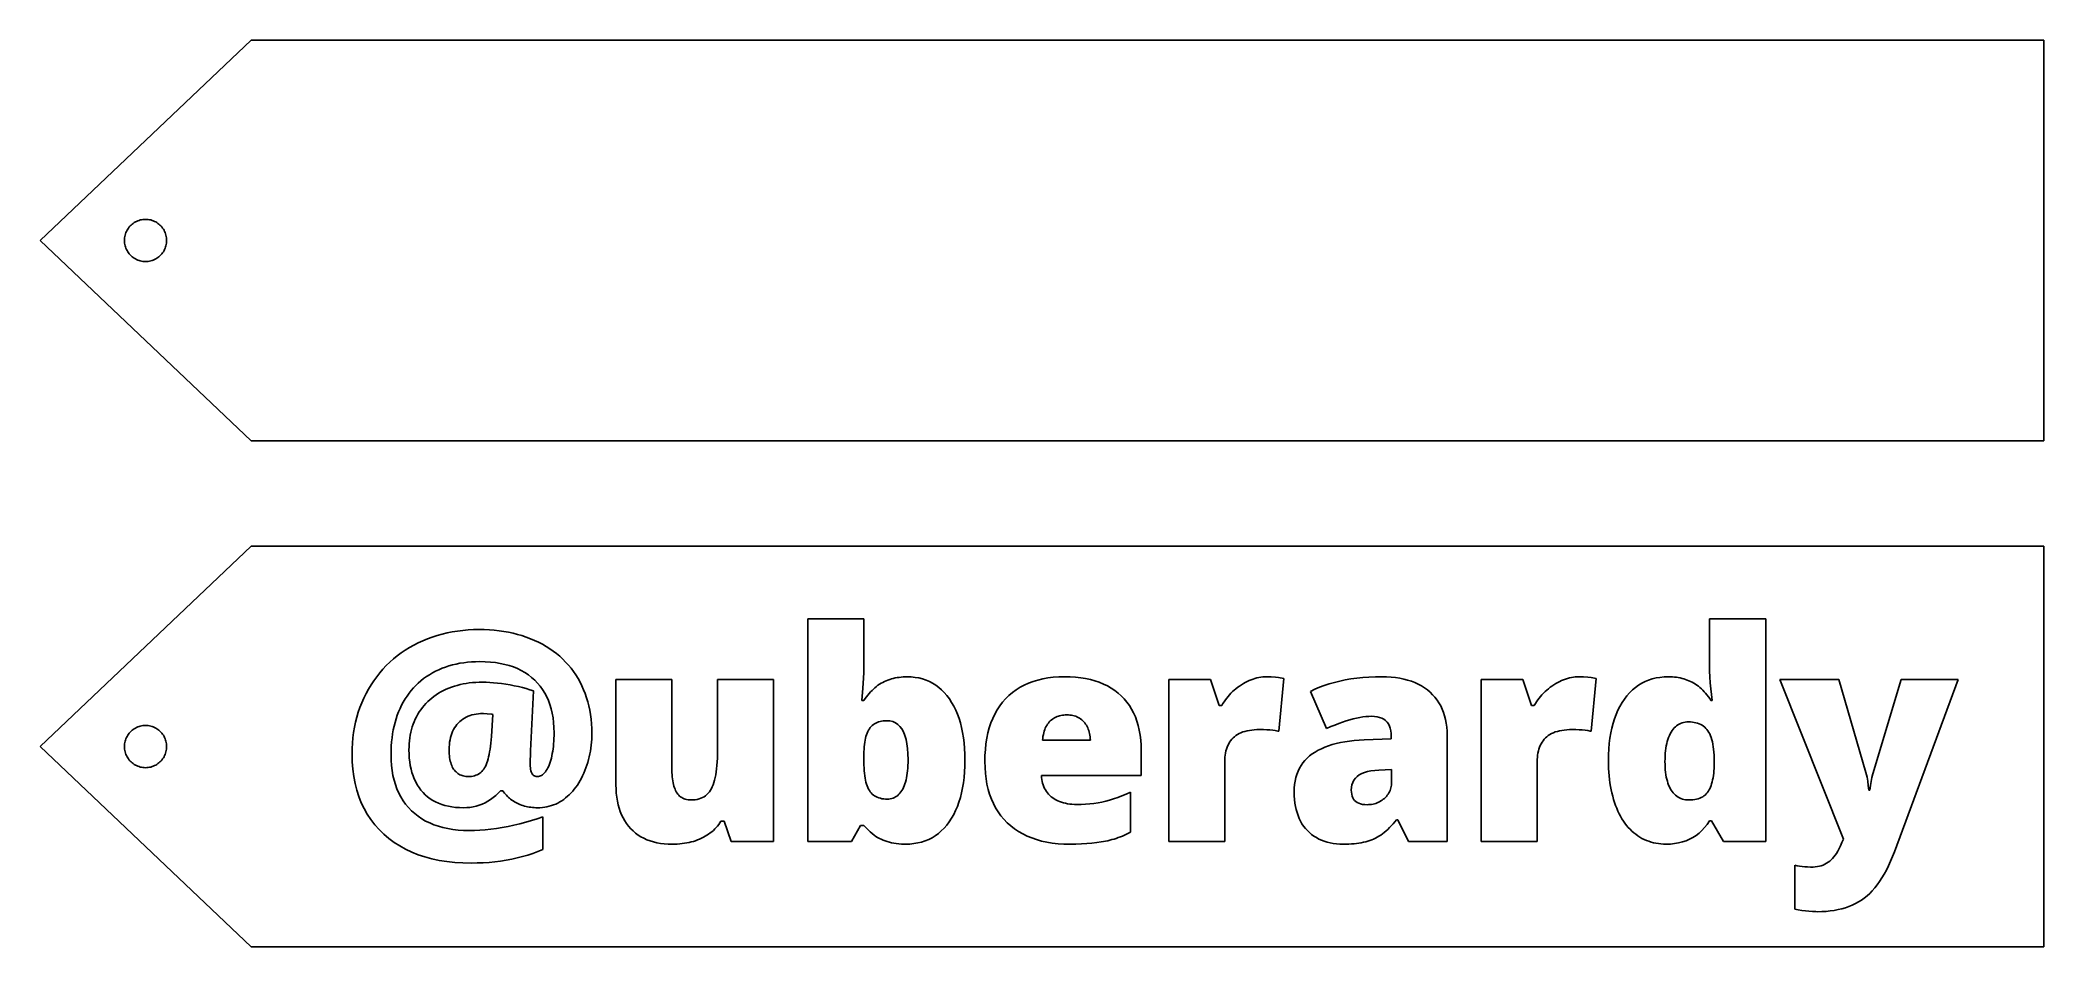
# Model space of a CAD drawing. Header units: metres. Extents: x 0 to 95, y 0 to 43.
import ezdxf

# ---------------------------------------------------------------- set-up
doc = ezdxf.new("R2010")
doc.units = ezdxf.units.M

msp = doc.modelspace()

# ---------------------------------------------------------------- linework, layer by layer
for p, q in [((10, 43), (0, 33.5)), ((95, 43), (10, 43)), ((95, 24), (95, 43)), ((4.27103, 34.1845), (4.31544, 34.229)), ((4.31544, 34.229), (4.36256, 34.2705)), ((4.36256, 34.2705), (4.4122, 34.309)), ((4.4122, 34.309), (4.46417, 34.3443)), ((4.46417, 34.3443), (4.51823, 34.3763)), ((4.51823, 34.3763), (4.57422, 34.4048)), ((4.57422, 34.4048), (4.63187, 34.4298)), ((4.63187, 34.4298), (4.69098, 34.451)), ((4.69098, 34.451), (4.7513, 34.4686)), ((4.7513, 34.4686), (4.81261, 34.4823)), ((4.81261, 34.4823), (4.87466, 34.4921)), ((4.87466, 34.4921), (4.93719, 34.498)), ((4.93719, 34.498), (5, 34.5)), ((5, 34.5), (5.06279, 34.498)), ((5.06279, 34.498), (5.12532, 34.4921)), ((5.12532, 34.4921), (5.18738, 34.4823)), ((5.18738, 34.4823), (5.24869, 34.4686)), ((5.24869, 34.4686), (5.30901, 34.451)), ((5.30901, 34.451), (5.36812, 34.4298)), ((5.36812, 34.4298), (5.42577, 34.4048)), ((5.42577, 34.4048), (5.48175, 34.3763)), ((5.48175, 34.3763), (5.53581, 34.3443)), ((5.53581, 34.3443), (5.58778, 34.309)), ((5.58778, 34.309), (5.63742, 34.2705)), ((5.63742, 34.2705), (5.68454, 34.229)), ((5.68454, 34.229), (5.72896, 34.1845)), ((0, 33.5), (10, 24)), ((4, 33.5), (4.00197, 33.5628)), ((4.00197, 33.4372), (4, 33.5)), ((4.00197, 33.5628), (4.00787, 33.6253)), ((4.00787, 33.3747), (4.00197, 33.4372)), ((4.00787, 33.6253), (4.0177, 33.6874)), ((4.0177, 33.3126), (4.00787, 33.3747)), ((4.0177, 33.6874), (4.0314, 33.7487)), ((4.0314, 33.2513), (4.0177, 33.3126)), ((4.0314, 33.7487), (4.04893, 33.809)), ((4.04893, 33.191), (4.0314, 33.2513)), ((4.04893, 33.809), (4.07022, 33.8681)), ((4.07022, 33.8681), (4.09517, 33.9258)), ((4.09517, 33.9258), (4.12369, 33.9818)), ((4.12369, 33.9818), (4.15567, 34.0358)), ((4.15567, 34.0358), (4.19098, 34.0878)), ((4.19098, 34.0878), (4.22948, 34.1374)), ((4.22948, 34.1374), (4.27103, 34.1845)), ((5.72896, 34.1845), (5.77051, 34.1374)), ((5.77051, 34.1374), (5.80901, 34.0878)), ((5.80901, 34.0878), (5.84431, 34.0358)), ((5.84431, 34.0358), (5.8763, 33.9818)), ((5.8763, 33.9818), (5.90482, 33.9258)), ((5.90482, 33.9258), (5.92976, 33.8681)), ((5.92976, 33.8681), (5.95105, 33.809)), ((5.95105, 33.809), (5.96858, 33.7487)), ((5.96858, 33.2513), (5.95105, 33.191)), ((5.96858, 33.7487), (5.98228, 33.6874)), ((5.98228, 33.3126), (5.96858, 33.2513)), ((5.98228, 33.6874), (5.99211, 33.6253)), ((5.99211, 33.3747), (5.98228, 33.3126)), ((5.99211, 33.6253), (5.99802, 33.5628)), ((5.99802, 33.4372), (5.99211, 33.3747)), ((5.99802, 33.5628), (6, 33.5)), ((6, 33.5), (5.99802, 33.4372)), ((4.07022, 33.1319), (4.04893, 33.191)), ((4.09517, 33.0742), (4.07022, 33.1319)), ((4.12369, 33.0182), (4.09517, 33.0742)), ((4.15567, 32.9642), (4.12369, 33.0182)), ((4.19098, 32.9122), (4.15567, 32.9642)), ((4.22948, 32.8626), (4.19098, 32.9122)), ((4.27103, 32.8154), (4.22948, 32.8626)), ((4.31544, 32.771), (4.27103, 32.8154)), ((4.36256, 32.7295), (4.31544, 32.771)), ((4.4122, 32.691), (4.36256, 32.7295)), ((4.46417, 32.6557), (4.4122, 32.691)), ((4.51823, 32.6237), (4.46417, 32.6557)), ((4.57422, 32.5952), (4.51823, 32.6237)), ((4.63187, 32.5702), (4.57422, 32.5952)), ((4.69098, 32.5489), (4.63187, 32.5702)), ((4.7513, 32.5314), (4.69098, 32.5489)), ((4.81261, 32.5177), (4.7513, 32.5314)), ((4.87466, 32.5079), (4.81261, 32.5177)), ((4.93719, 32.502), (4.87466, 32.5079)), ((5, 32.5), (4.93719, 32.502)), ((5.06279, 32.502), (5, 32.5)), ((5.12532, 32.5079), (5.06279, 32.502)), ((5.18738, 32.5177), (5.12532, 32.5079)), ((5.24869, 32.5314), (5.18738, 32.5177)), ((5.30901, 32.5489), (5.24869, 32.5314)), ((5.36812, 32.5702), (5.30901, 32.5489)), ((5.42577, 32.5952), (5.36812, 32.5702)), ((5.48175, 32.6237), (5.42577, 32.5952)), ((5.53581, 32.6557), (5.48175, 32.6237)), ((5.58778, 32.691), (5.53581, 32.6557)), ((5.63742, 32.7295), (5.58778, 32.691)), ((5.68454, 32.771), (5.63742, 32.7295)), ((5.72896, 32.8154), (5.68454, 32.771)), ((5.77051, 32.8626), (5.72896, 32.8154)), ((5.80901, 32.9122), (5.77051, 32.8626)), ((5.84431, 32.9642), (5.80901, 32.9122)), ((5.8763, 33.0182), (5.84431, 32.9642)), ((5.90482, 33.0742), (5.8763, 33.0182)), ((5.92976, 33.1319), (5.90482, 33.0742)), ((5.95105, 33.191), (5.92976, 33.1319)), ((10, 24), (95, 24)), ((10, 19), (0, 9.5)), ((95, 19), (10, 19)), ((95, 0), (95, 19)), ((36.4048, 5), (36.4048, 15.56)), ((36.4048, 15.56), (39.0568, 15.56)), ((39.0568, 15.56), (39.0568, 13.163)), ((79.1427, 13.3576), (79.142, 15.56)), ((79.142, 15.56), (81.813, 15.56)), ((81.813, 15.56), (81.813, 5)), ((17.5107, 14.1964), (17.7178, 14.313)), ((17.7178, 14.313), (17.9306, 14.4217)), ((17.9306, 14.4217), (18.1477, 14.5217)), ((18.1477, 14.5217), (18.369, 14.6131)), ((18.369, 14.6131), (18.5947, 14.6957)), ((18.5947, 14.6957), (18.8246, 14.7697)), ((18.8246, 14.7697), (19.0589, 14.8349)), ((19.0589, 14.8349), (19.2974, 14.8914)), ((19.2974, 14.8914), (19.5402, 14.9393)), ((19.5402, 14.9393), (19.7874, 14.9784)), ((19.7874, 14.9784), (20.0388, 15.0089)), ((20.0388, 15.0089), (20.2945, 15.0306)), ((20.2945, 15.0306), (20.5545, 15.0436)), ((20.5545, 15.0436), (20.8188, 15.048)), ((20.8188, 15.048), (21.0613, 15.0444)), ((21.0613, 15.0444), (21.2993, 15.0337)), ((21.2993, 15.0337), (21.5329, 15.0159)), ((21.5329, 15.0159), (21.7622, 14.9909)), ((21.7622, 14.9909), (21.987, 14.9588)), ((21.987, 14.9588), (22.2075, 14.9195)), ((22.2075, 14.9195), (22.4236, 14.8732)), ((22.4236, 14.8732), (22.6353, 14.8196)), ((22.6353, 14.8196), (22.8426, 14.759)), ((22.8426, 14.759), (23.0455, 14.6912)), ((23.0455, 14.6912), (23.244, 14.6163)), ((23.244, 14.6163), (23.4381, 14.5342)), ((23.4381, 14.5342), (23.6279, 14.445)), ((23.6279, 14.445), (23.8122, 14.3493)), ((23.8122, 14.3493), (23.9899, 14.2477)), ((16.2567, 13.1733), (16.4149, 13.3416)), ((16.4149, 13.3416), (16.58, 13.5025)), ((16.58, 13.5025), (16.7522, 13.6561)), ((16.7522, 13.6561), (16.9313, 13.8022)), ((16.9313, 13.8022), (17.1175, 13.941)), ((17.1175, 13.941), (17.3106, 14.0724)), ((17.3106, 14.0724), (17.5107, 14.1964)), ((19.3839, 13.3264), (19.219, 13.2726)), ((19.5529, 13.3739), (19.3839, 13.3264)), ((19.7258, 13.415), (19.5529, 13.3739)), ((19.9027, 13.4498), (19.7258, 13.415)), ((20.0836, 13.4783), (19.9027, 13.4498)), ((20.2684, 13.5005), (20.0836, 13.4783)), ((20.4573, 13.5163), (20.2684, 13.5005)), ((20.6501, 13.5258), (20.4573, 13.5163)), ((20.8468, 13.529), (20.6501, 13.5258)), ((21.1017, 13.5238), (20.8468, 13.529)), ((21.3474, 13.5082), (21.1017, 13.5238)), ((21.5841, 13.4822), (21.3474, 13.5082)), ((21.8117, 13.4458), (21.5841, 13.4822)), ((22.0302, 13.399), (21.8117, 13.4458)), ((22.2396, 13.3418), (22.0302, 13.399)), ((22.4399, 13.2741), (22.2396, 13.3418)), ((23.9899, 14.2477), (24.1608, 14.1399)), ((24.1608, 14.1399), (24.3251, 14.0261)), ((24.3251, 14.0261), (24.4827, 13.9062)), ((24.4827, 13.9062), (24.6337, 13.7802)), ((24.6337, 13.7802), (24.7779, 13.6482)), ((24.7779, 13.6482), (24.9154, 13.5102)), ((24.9154, 13.5102), (25.0463, 13.3661)), ((25.0463, 13.3661), (25.1705, 13.2159)), ((79.1488, 13.0788), (79.1427, 13.3576)), ((15.5708, 12.221), (15.694, 12.4262)), ((15.694, 12.4262), (15.8242, 12.6241)), ((15.8242, 12.6241), (15.9614, 12.8145)), ((15.9614, 12.8145), (16.1056, 12.9976)), ((16.1056, 12.9976), (16.2567, 13.1733)), ((17.8136, 12.402), (17.7014, 12.2841)), ((17.9311, 12.5144), (17.8136, 12.402)), ((18.054, 12.6214), (17.9311, 12.5144)), ((18.1821, 12.7228), (18.054, 12.6214)), ((18.3157, 12.8187), (18.1821, 12.7228)), ((18.4546, 12.9091), (18.3157, 12.8187)), ((18.5988, 12.994), (18.4546, 12.9091)), ((18.7479, 13.0731), (18.5988, 12.994)), ((18.901, 13.146), (18.7479, 13.0731)), ((19.058, 13.2124), (18.901, 13.146)), ((19.219, 13.2726), (19.058, 13.2124)), ((19.5066, 12.3183), (19.6395, 12.3627)), ((19.6395, 12.3627), (19.7753, 12.4024)), ((19.7753, 12.4024), (19.9141, 12.4375)), ((19.9141, 12.4375), (20.0558, 12.4678)), ((20.0558, 12.4678), (20.2006, 12.4936)), ((20.2006, 12.4936), (20.3483, 12.5146)), ((20.3483, 12.5146), (20.499, 12.531)), ((20.499, 12.531), (20.6526, 12.5426)), ((20.6526, 12.5426), (20.8092, 12.5497)), ((20.8092, 12.5497), (20.9688, 12.552)), ((20.9688, 12.552), (21.141, 12.5493)), ((21.141, 12.5493), (21.3185, 12.5414)), ((21.3185, 12.5414), (21.5013, 12.5281)), ((21.5013, 12.5281), (21.6894, 12.5096)), ((21.6894, 12.5096), (21.8828, 12.4857)), ((21.8828, 12.4857), (22.0815, 12.4566)), ((22.0815, 12.4566), (22.2842, 12.4225)), ((22.2842, 12.4225), (22.4829, 12.3846)), ((22.6311, 13.1961), (22.4399, 13.2741)), ((22.4829, 12.3846), (22.6763, 12.3431)), ((22.8132, 13.1077), (22.6311, 13.1961)), ((22.9863, 13.0089), (22.8132, 13.1077)), ((23.1502, 12.8996), (22.9863, 13.0089)), ((23.3051, 12.78), (23.1502, 12.8996)), ((23.4509, 12.65), (23.3051, 12.78)), ((23.5866, 12.5104), (23.4509, 12.65)), ((23.7116, 12.3621), (23.5866, 12.5104)), ((23.8257, 12.205), (23.7116, 12.3621)), ((25.1705, 13.2159), (25.2879, 13.0596)), ((25.2879, 13.0596), (25.3987, 12.8974)), ((25.3987, 12.8974), (25.5029, 12.729)), ((25.5029, 12.729), (25.5999, 12.5556)), ((25.5999, 12.5556), (25.6892, 12.3779)), ((25.6892, 12.3779), (25.7707, 12.196)), ((27.3009, 7.68199), (27.3009, 12.68)), ((27.3009, 12.68), (29.9519, 12.68)), ((29.9519, 12.68), (29.9519, 8.48999)), ((32.1169, 9.323), (32.1169, 12.68)), ((32.1169, 12.68), (34.7679, 12.68)), ((34.7679, 12.68), (34.7679, 5)), ((39.0428, 12.7413), (39.0113, 12.2718)), ((39.0546, 13.0163), (39.0428, 12.7413)), ((39.0568, 13.163), (39.0546, 13.0163)), ((39.5798, 12.2919), (39.6516, 12.3502)), ((39.6516, 12.3502), (39.7247, 12.4045)), ((39.7247, 12.4045), (39.7994, 12.4549)), ((39.7994, 12.4549), (39.8754, 12.5014)), ((39.8754, 12.5014), (39.9528, 12.544)), ((39.9528, 12.544), (40.0318, 12.583)), ((40.0318, 12.583), (40.1124, 12.619)), ((40.1124, 12.619), (40.1947, 12.6518)), ((40.1947, 12.6518), (40.2786, 12.6815)), ((40.2786, 12.6815), (40.3642, 12.708)), ((40.3642, 12.708), (40.4514, 12.7314)), ((40.4514, 12.7314), (40.5402, 12.7518)), ((40.5402, 12.7518), (40.6307, 12.7689)), ((40.6307, 12.7689), (40.7228, 12.783)), ((40.7228, 12.783), (40.8166, 12.7939)), ((40.8166, 12.7939), (40.912, 12.8017)), ((40.912, 12.8017), (41.0091, 12.8064)), ((41.0091, 12.8064), (41.1078, 12.808)), ((41.1078, 12.808), (41.2987, 12.8018)), ((41.2987, 12.8018), (41.4835, 12.7832)), ((41.4835, 12.7832), (41.662, 12.7521)), ((41.662, 12.7521), (41.8344, 12.7087)), ((41.8344, 12.7087), (42.0006, 12.6528)), ((42.0006, 12.6528), (42.1606, 12.5845)), ((42.1606, 12.5845), (42.3145, 12.5038)), ((42.3145, 12.5038), (42.4621, 12.4107)), ((42.4621, 12.4107), (42.6036, 12.3052)), ((46.4573, 12.31), (46.6532, 12.4145)), ((46.6532, 12.4145), (46.8589, 12.5067)), ((46.8589, 12.5067), (47.0746, 12.5867)), ((47.0746, 12.5867), (47.3002, 12.6543)), ((47.3002, 12.6543), (47.5358, 12.7096)), ((47.5358, 12.7096), (47.7813, 12.7527)), ((47.7813, 12.7527), (48.0368, 12.7834)), ((48.0368, 12.7834), (48.3022, 12.8018)), ((48.3022, 12.8018), (48.5775, 12.808)), ((48.5775, 12.808), (48.8396, 12.8027)), ((48.8396, 12.8027), (49.0924, 12.7866)), ((49.0924, 12.7866), (49.3358, 12.76)), ((49.3358, 12.76), (49.5699, 12.7226)), ((49.5699, 12.7226), (49.7946, 12.6746)), ((49.7946, 12.6746), (50.0101, 12.6158)), ((50.0101, 12.6158), (50.2161, 12.5465)), ((50.2161, 12.5465), (50.4129, 12.4664)), ((50.4129, 12.4664), (50.6003, 12.3757)), ((50.6003, 12.3757), (50.7783, 12.2743)), ((53.5093, 5), (53.5093, 12.68)), ((53.5093, 12.68), (55.4823, 12.68)), ((55.4823, 12.68), (55.8963, 11.445)), ((56.7764, 12.3098), (56.8633, 12.3718)), ((56.8633, 12.3718), (56.9533, 12.431)), ((56.9533, 12.431), (57.045, 12.4868)), ((57.045, 12.4868), (57.1369, 12.5381)), ((57.1369, 12.5381), (57.2288, 12.5849)), ((57.2288, 12.5849), (57.3209, 12.6273)), ((57.3209, 12.6273), (57.4131, 12.6652)), ((57.4131, 12.6652), (57.5054, 12.6987)), ((57.5054, 12.6987), (57.5977, 12.7277)), ((57.5977, 12.7277), (57.6902, 12.7522)), ((57.6902, 12.7522), (57.7828, 12.7723)), ((57.7828, 12.7723), (57.8755, 12.7879)), ((57.8755, 12.7879), (57.9683, 12.7991)), ((57.9683, 12.7991), (58.0612, 12.8058)), ((58.0612, 12.8058), (58.1543, 12.808)), ((58.1543, 12.808), (58.3646, 12.8029)), ((58.3646, 12.8029), (58.5685, 12.7875)), ((58.5685, 12.7875), (58.7172, 12.7693)), ((58.7172, 12.7693), (58.9643, 12.727)), ((58.9643, 12.727), (58.7263, 10.224)), ((60.6578, 12.3111), (60.8849, 12.3973)), ((60.8849, 12.3973), (61.1204, 12.4754)), ((61.1204, 12.4754), (61.3642, 12.5452)), ((61.3642, 12.5452), (61.6163, 12.6068)), ((61.6163, 12.6068), (61.8768, 12.6602)), ((61.8768, 12.6602), (62.1456, 12.7053)), ((62.1456, 12.7053), (62.4227, 12.7423)), ((62.4227, 12.7423), (62.7082, 12.771)), ((62.7082, 12.771), (63.002, 12.7916)), ((63.002, 12.7916), (63.3041, 12.8039)), ((63.3041, 12.8039), (63.6145, 12.808)), ((63.6145, 12.808), (63.8377, 12.8037)), ((63.8377, 12.8037), (64.0529, 12.7907)), ((64.0529, 12.7907), (64.2602, 12.769)), ((64.2602, 12.769), (64.4597, 12.7387)), ((64.4597, 12.7387), (64.6512, 12.6997)), ((64.6512, 12.6997), (64.8349, 12.6521)), ((64.8349, 12.6521), (65.0107, 12.5957)), ((65.0107, 12.5957), (65.1786, 12.5308)), ((65.1786, 12.5308), (65.3385, 12.4572)), ((65.3385, 12.4572), (65.4906, 12.3749)), ((65.4906, 12.3749), (65.6348, 12.2839)), ((68.3237, 5), (68.3237, 12.68)), ((68.3237, 12.68), (70.2967, 12.68)), ((70.2967, 12.68), (70.7107, 11.445)), ((71.5909, 12.3098), (71.6777, 12.3718)), ((71.6777, 12.3718), (71.7677, 12.431)), ((71.7677, 12.431), (71.8595, 12.4868)), ((71.8595, 12.4868), (71.9513, 12.5381)), ((71.9513, 12.5381), (72.0433, 12.5849)), ((72.0433, 12.5849), (72.1353, 12.6273)), ((72.1353, 12.6273), (72.2275, 12.6652)), ((72.2275, 12.6652), (72.3198, 12.6987)), ((72.3198, 12.6987), (72.4122, 12.7277)), ((72.4122, 12.7277), (72.5047, 12.7522)), ((72.5047, 12.7522), (72.5973, 12.7723)), ((72.5973, 12.7723), (72.69, 12.7879)), ((72.69, 12.7879), (72.7828, 12.7991)), ((72.7828, 12.7991), (72.8757, 12.8058)), ((72.8757, 12.8058), (72.9687, 12.808)), ((72.9687, 12.808), (73.179, 12.8029)), ((73.179, 12.8029), (73.3829, 12.7875)), ((73.3829, 12.7875), (73.5316, 12.7693)), ((73.5316, 12.7693), (73.7787, 12.727)), ((73.7787, 12.727), (73.5407, 10.224)), ((75.6323, 12.3019), (75.7789, 12.4081)), ((75.7789, 12.4081), (75.9321, 12.5018)), ((75.9321, 12.5018), (76.092, 12.583)), ((76.092, 12.583), (76.2587, 12.6518)), ((76.2587, 12.6518), (76.4319, 12.708)), ((76.4319, 12.708), (76.6119, 12.7518)), ((76.6119, 12.7518), (76.7986, 12.783)), ((76.7986, 12.783), (76.9919, 12.8017)), ((76.9919, 12.8017), (77.192, 12.808)), ((77.192, 12.808), (77.2907, 12.8065)), ((77.2907, 12.8065), (77.3876, 12.8019)), ((77.3876, 12.8019), (77.4825, 12.7943)), ((77.4825, 12.7943), (77.5755, 12.7837)), ((77.5755, 12.7837), (77.6666, 12.77)), ((77.6666, 12.77), (77.7558, 12.7533)), ((77.7558, 12.7533), (77.8432, 12.7335)), ((77.8432, 12.7335), (77.9286, 12.7107)), ((77.9286, 12.7107), (78.0121, 12.6848)), ((78.0121, 12.6848), (78.0936, 12.6559)), ((78.0936, 12.6559), (78.1733, 12.624)), ((78.1733, 12.624), (78.2511, 12.589)), ((78.2511, 12.589), (78.327, 12.551)), ((78.327, 12.551), (78.4016, 12.5094)), ((78.4016, 12.5094), (78.4751, 12.4636)), ((78.4751, 12.4636), (78.5476, 12.4136)), ((78.5476, 12.4136), (78.6191, 12.3595)), ((78.6191, 12.3595), (78.6895, 12.3012)), ((79.1609, 12.8001), (79.1488, 13.0788)), ((79.1791, 12.5213), (79.1609, 12.8001)), ((79.2033, 12.2425), (79.1791, 12.5213)), ((85.4927, 5.10899), (82.4787, 12.68)), ((82.4787, 12.68), (85.2727, 12.68)), ((85.2727, 12.68), (86.5647, 8.27499)), ((86.8915, 8.20615), (88.2347, 12.68)), ((90.9407, 12.68), (87.9147, 4.51701)), ((88.2347, 12.68), (90.9407, 12.68)), ((15.1657, 11.3517), (15.2532, 11.5753)), ((15.2532, 11.5753), (15.3499, 11.7947)), ((15.3499, 11.7947), (15.4558, 12.01)), ((15.4558, 12.01), (15.5708, 12.221)), ((17.1409, 11.461), (17.0664, 11.3054)), ((17.2209, 11.6119), (17.1409, 11.461)), ((17.3063, 11.7574), (17.2209, 11.6119)), ((17.3971, 11.8973), (17.3063, 11.7574)), ((17.4932, 12.0317), (17.3971, 11.8973)), ((17.5946, 12.1607), (17.4932, 12.0317)), ((17.7014, 12.2841), (17.5946, 12.1607)), ((18.1235, 11.3493), (18.2039, 11.4481)), ((18.2039, 11.4481), (18.2886, 11.5428)), ((18.2886, 11.5428), (18.3778, 11.6336)), ((18.3778, 11.6336), (18.4715, 11.7204)), ((18.4715, 11.7204), (18.5695, 11.8031)), ((18.5695, 11.8031), (18.6719, 11.8819)), ((18.6719, 11.8819), (18.7788, 11.9567)), ((18.7788, 11.9567), (18.8901, 12.0275)), ((18.8901, 12.0275), (19.0058, 12.0942)), ((19.0058, 12.0942), (19.1259, 12.157)), ((19.1259, 12.157), (19.2498, 12.2154)), ((19.2498, 12.2154), (19.3767, 12.2692)), ((19.3767, 12.2692), (19.5066, 12.3183)), ((22.6763, 12.3431), (22.8644, 12.2978)), ((22.8644, 12.2978), (23.0472, 12.2489)), ((23.0472, 12.2489), (23.2247, 12.1963)), ((23.2247, 12.1963), (23.3969, 12.14)), ((23.3969, 12.14), (23.2538, 9.293)), ((23.9289, 12.0392), (23.8257, 12.205)), ((24.0212, 11.8647), (23.9289, 12.0392)), ((24.1027, 11.6814), (24.0212, 11.8647)), ((24.1733, 11.4894), (24.1027, 11.6814)), ((24.233, 11.2887), (24.1733, 11.4894)), ((25.7707, 12.196), (25.8444, 12.0097)), ((25.8444, 12.0097), (25.9104, 11.8191)), ((25.9104, 11.8191), (25.9686, 11.6243)), ((25.9686, 11.6243), (26.0191, 11.4251)), ((26.0191, 11.4251), (26.0618, 11.2217)), ((39.0113, 12.2718), (38.9618, 11.685)), ((38.9618, 11.685), (39.0568, 11.685)), ((39.0568, 11.685), (39.1172, 11.7746)), ((39.1172, 11.7746), (39.179, 11.8602)), ((39.179, 11.8602), (39.2423, 11.942)), ((39.2423, 11.942), (39.307, 12.0198)), ((39.307, 12.0198), (39.373, 12.0937)), ((39.373, 12.0937), (39.4405, 12.1637)), ((39.4405, 12.1637), (39.5095, 12.2298)), ((39.5095, 12.2298), (39.5798, 12.2919)), ((42.6036, 12.3052), (42.739, 12.1873)), ((42.739, 12.1873), (42.8681, 12.0569)), ((42.8681, 12.0569), (42.991, 11.9142)), ((42.991, 11.9142), (43.1078, 11.759)), ((43.1078, 11.759), (43.2173, 11.593)), ((43.2173, 11.593), (43.318, 11.4174)), ((43.318, 11.4174), (43.41, 11.2324)), ((45.3726, 11.2418), (45.4946, 11.4282)), ((45.4946, 11.4282), (45.6282, 11.604)), ((45.6282, 11.604), (45.7735, 11.769)), ((45.7735, 11.769), (45.9296, 11.9227)), ((45.9296, 11.9227), (46.0955, 12.0641)), ((46.0955, 12.0641), (46.2715, 12.1932)), ((46.2715, 12.1932), (46.4573, 12.31)), ((50.7783, 12.2743), (50.9471, 12.1622)), ((50.9471, 12.1622), (51.1064, 12.0394)), ((51.1064, 12.0394), (51.2565, 11.906)), ((51.2565, 11.906), (51.3963, 11.7625)), ((51.3963, 11.7625), (51.5249, 11.6097)), ((51.5249, 11.6097), (51.6423, 11.4474)), ((51.6423, 11.4474), (51.7486, 11.2757)), ((55.8963, 11.445), (56.0253, 11.445)), ((56.0253, 11.445), (56.0781, 11.5375)), ((56.0781, 11.5375), (56.1339, 11.6272)), ((56.1339, 11.6272), (56.1929, 11.7141)), ((56.1929, 11.7141), (56.255, 11.7982)), ((56.255, 11.7982), (56.3202, 11.8796)), ((56.3202, 11.8796), (56.3885, 11.9582)), ((56.3885, 11.9582), (56.4599, 12.0341)), ((56.4599, 12.0341), (56.5343, 12.1071)), ((56.5343, 12.1071), (56.6119, 12.1775)), ((56.6119, 12.1775), (56.6926, 12.245)), ((56.6926, 12.245), (56.7764, 12.3098)), ((60.2285, 12.114), (60.439, 12.2167)), ((60.9925, 10.359), (60.2285, 12.114)), ((60.439, 12.2167), (60.6578, 12.3111)), ((65.6348, 12.2839), (65.7711, 12.1843)), ((65.7711, 12.1843), (65.8995, 12.076)), ((65.8995, 12.076), (66.0194, 11.9601)), ((66.0194, 11.9601), (66.1296, 11.8373)), ((66.1296, 11.8373), (66.2302, 11.7076)), ((66.2302, 11.7076), (66.3213, 11.571)), ((66.3213, 11.571), (66.4028, 11.4276)), ((66.4028, 11.4276), (66.4747, 11.2773)), ((70.7107, 11.445), (70.8397, 11.445)), ((70.8397, 11.445), (70.8925, 11.5375)), ((70.8925, 11.5375), (70.9484, 11.6272)), ((70.9484, 11.6272), (71.0074, 11.7141)), ((71.0074, 11.7141), (71.0695, 11.7982)), ((71.0695, 11.7982), (71.1346, 11.8796)), ((71.1346, 11.8796), (71.2029, 11.9582)), ((71.2029, 11.9582), (71.2743, 12.0341)), ((71.2743, 12.0341), (71.3488, 12.1071)), ((71.3488, 12.1071), (71.4264, 12.1775)), ((71.4264, 12.1775), (71.5071, 12.245)), ((71.5071, 12.245), (71.5909, 12.3098)), ((74.8039, 11.2218), (74.898, 11.4082)), ((74.898, 11.4082), (75.001, 11.5849)), ((75.001, 11.5849), (75.113, 11.752)), ((75.113, 11.752), (75.2328, 11.9082)), ((75.2328, 11.9082), (75.3593, 12.0519)), ((75.3593, 12.0519), (75.4925, 12.1831)), ((75.4925, 12.1831), (75.6323, 12.3019)), ((78.6895, 12.3012), (78.7589, 12.2388)), ((78.7589, 12.2388), (78.8273, 12.1722)), ((78.8273, 12.1722), (78.8947, 12.1014)), ((78.8947, 12.1014), (78.961, 12.0264)), ((78.961, 12.0264), (79.0263, 11.9473)), ((79.0263, 11.9473), (79.0905, 11.864)), ((79.0905, 11.864), (79.1538, 11.7766)), ((79.1538, 11.7766), (79.216, 11.685)), ((79.2336, 11.9638), (79.2033, 12.2425)), ((79.216, 11.685), (79.27, 11.685)), ((79.27, 11.685), (79.2336, 11.9638)), ((4.63187, 10.4298), (4.69098, 10.451)), ((4.69098, 10.451), (4.7513, 10.4686)), ((4.7513, 10.4686), (4.81261, 10.4823)), ((4.81261, 10.4823), (4.87466, 10.4921)), ((4.87466, 10.4921), (4.93719, 10.498)), ((4.93719, 10.498), (5, 10.5)), ((5, 10.5), (5.06279, 10.498)), ((5.06279, 10.498), (5.12532, 10.4921)), ((5.12532, 10.4921), (5.18738, 10.4823)), ((5.18738, 10.4823), (5.24869, 10.4686)), ((5.24869, 10.4686), (5.30901, 10.451)), ((5.30901, 10.451), (5.36812, 10.4298)), ((14.9079, 10.4152), (14.9586, 10.6556)), ((14.9586, 10.6556), (15.0184, 10.8918)), ((15.0184, 10.8918), (15.0875, 11.1239)), ((15.0875, 11.1239), (15.1657, 11.3517)), ((16.7837, 10.4669), (16.745, 10.2871)), ((16.8283, 10.6427), (16.7837, 10.4669)), ((16.8789, 10.8145), (16.8283, 10.6427)), ((16.9355, 10.9822), (16.8789, 10.8145)), ((16.998, 11.1458), (16.9355, 10.9822)), ((17.0664, 11.3054), (16.998, 11.1458)), ((17.6473, 10.4326), (17.6896, 10.5571)), ((17.6896, 10.5571), (17.737, 10.679)), ((17.737, 10.679), (17.7893, 10.7982)), ((17.7893, 10.7982), (17.8466, 10.9149)), ((17.8466, 10.9149), (17.9088, 11.029)), ((17.9088, 11.029), (17.976, 11.1398)), ((17.976, 11.1398), (18.0475, 11.2465)), ((18.0475, 11.2465), (18.1235, 11.3493)), ((19.7046, 10.4688), (19.6507, 10.3888)), ((19.7636, 10.5445), (19.7046, 10.4688)), ((19.8279, 10.616), (19.7636, 10.5445)), ((19.8964, 10.6827), (19.8279, 10.616)), ((19.9686, 10.7441), (19.8964, 10.6827)), ((20.0443, 10.8001), (19.9686, 10.7441)), ((20.1236, 10.8508), (20.0443, 10.8001)), ((20.2065, 10.8962), (20.1236, 10.8508)), ((20.293, 10.9362), (20.2065, 10.8962)), ((20.3831, 10.9709), (20.293, 10.9362)), ((20.4767, 11.0003), (20.3831, 10.9709)), ((20.574, 11.0243), (20.4767, 11.0003)), ((20.6748, 11.043), (20.574, 11.0243)), ((20.7793, 11.0563), (20.6748, 11.043)), ((20.8873, 11.0643), (20.7793, 11.0563)), ((21.0289, 11.0668), (20.8873, 11.0643)), ((21.1933, 11.0585), (21.0289, 11.0668)), ((21.4223, 11.0329), (21.1933, 11.0585)), ((21.3958, 9.976), (21.4639, 11.027)), ((21.4639, 11.027), (21.4223, 11.0329)), ((24.2819, 11.0792), (24.233, 11.2887)), ((24.32, 10.861), (24.2819, 11.0792)), ((24.3471, 10.6341), (24.32, 10.861)), ((24.3634, 10.3984), (24.3471, 10.6341)), ((26.0618, 11.2217), (26.0967, 11.0139)), ((26.0967, 11.0139), (26.1239, 10.8019)), ((26.1239, 10.8019), (26.1433, 10.5856)), ((26.1433, 10.5856), (26.155, 10.3649)), ((39.4043, 10.4503), (39.3588, 10.3979)), ((39.4534, 10.4982), (39.4043, 10.4503)), ((39.506, 10.5415), (39.4534, 10.4982)), ((39.5623, 10.5802), (39.506, 10.5415)), ((39.6221, 10.6144), (39.5623, 10.5802)), ((39.6855, 10.644), (39.6221, 10.6144)), ((39.7524, 10.669), (39.6855, 10.644)), ((39.823, 10.6895), (39.7524, 10.669)), ((39.8971, 10.7055), (39.823, 10.6895)), ((39.9747, 10.7169), (39.8971, 10.7055)), ((40.056, 10.7237), (39.9747, 10.7169)), ((40.1408, 10.726), (40.056, 10.7237)), ((40.2899, 10.7151), (40.1408, 10.726)), ((40.4271, 10.6824), (40.2899, 10.7151)), ((40.5524, 10.6279), (40.4271, 10.6824)), ((40.6657, 10.5516), (40.5524, 10.6279)), ((40.7671, 10.4535), (40.6657, 10.5516)), ((40.8566, 10.3336), (40.7671, 10.4535)), ((43.41, 11.2324), (43.4931, 11.0378)), ((43.4931, 11.0378), (43.5676, 10.8336)), ((43.5676, 10.8336), (43.6333, 10.6199)), ((43.6333, 10.6199), (43.6902, 10.3967)), ((45.0007, 10.389), (45.0762, 10.6183)), ((45.0762, 10.6183), (45.1634, 10.8368)), ((45.1634, 10.8368), (45.2622, 11.0446)), ((45.2622, 11.0446), (45.3726, 11.2418)), ((47.7239, 10.5026), (47.6894, 10.4402)), ((47.7614, 10.5611), (47.7239, 10.5026)), ((47.802, 10.6156), (47.7614, 10.5611)), ((47.8457, 10.6663), (47.802, 10.6156)), ((47.8925, 10.713), (47.8457, 10.6663)), ((47.9417, 10.756), (47.8925, 10.713)), ((47.9927, 10.7956), (47.9417, 10.756)), ((48.0456, 10.8318), (47.9927, 10.7956)), ((48.1002, 10.8645), (48.0456, 10.8318)), ((48.1567, 10.8938), (48.1002, 10.8645)), ((48.2149, 10.9196), (48.1567, 10.8938)), ((48.275, 10.942), (48.2149, 10.9196)), ((48.3369, 10.9609), (48.275, 10.942)), ((48.4006, 10.9764), (48.3369, 10.9609)), ((48.4661, 10.9885), (48.4006, 10.9764)), ((48.5334, 10.9971), (48.4661, 10.9885)), ((48.6026, 11.0023), (48.5334, 10.9971)), ((48.6735, 11.004), (48.6026, 11.0023)), ((48.7501, 11.002), (48.6735, 11.004)), ((48.8243, 10.9962), (48.7501, 11.002)), ((48.8961, 10.9865), (48.8243, 10.9962)), ((48.9654, 10.9729), (48.8961, 10.9865)), ((49.0323, 10.9555), (48.9654, 10.9729)), ((49.0967, 10.9341), (49.0323, 10.9555)), ((49.1587, 10.9089), (49.0967, 10.9341)), ((49.2183, 10.8798), (49.1587, 10.9089)), ((49.2754, 10.8468), (49.2183, 10.8798)), ((49.3301, 10.8099), (49.2754, 10.8468)), ((49.3823, 10.7691), (49.3301, 10.8099)), ((49.4321, 10.7245), (49.3823, 10.7691)), ((49.4795, 10.676), (49.4321, 10.7245)), ((49.5241, 10.6242), (49.4795, 10.676)), ((49.5653, 10.5699), (49.5241, 10.6242)), ((49.6031, 10.5129), (49.5653, 10.5699)), ((49.6376, 10.4533), (49.6031, 10.5129)), ((49.6686, 10.3911), (49.6376, 10.4533)), ((51.7486, 11.2757), (51.8436, 11.0947)), ((51.8436, 11.0947), (51.9275, 10.9042)), ((51.9275, 10.9042), (52.0002, 10.7044)), ((52.0002, 10.7044), (52.0617, 10.4951)), ((52.0617, 10.4951), (52.112, 10.2765)), ((61.3796, 10.5229), (61.1888, 10.4444)), ((61.5651, 10.5946), (61.3796, 10.5229)), ((61.7451, 10.6594), (61.5651, 10.5946)), ((61.9198, 10.7175), (61.7451, 10.6594)), ((62.0892, 10.7687), (61.9198, 10.7175)), ((62.2531, 10.8131), (62.0892, 10.7687)), ((62.4116, 10.8506), (62.2531, 10.8131)), ((62.5648, 10.8814), (62.4116, 10.8506)), ((62.7125, 10.9053), (62.5648, 10.8814)), ((62.8549, 10.9223), (62.7125, 10.9053)), ((62.9919, 10.9326), (62.8549, 10.9223)), ((63.1235, 10.936), (62.9919, 10.9326)), ((63.2617, 10.9303), (63.1235, 10.936)), ((63.3888, 10.9132), (63.2617, 10.9303)), ((63.5049, 10.8848), (63.3888, 10.9132)), ((63.6099, 10.8449), (63.5049, 10.8848)), ((63.7038, 10.7937), (63.6099, 10.8449)), ((63.7867, 10.7311), (63.7038, 10.7937)), ((63.8586, 10.6571), (63.7867, 10.7311)), ((63.9194, 10.5717), (63.8586, 10.6571)), ((63.9691, 10.4749), (63.9194, 10.5717)), ((64.0078, 10.3668), (63.9691, 10.4749)), ((66.4747, 11.2773), (66.537, 11.12)), ((66.537, 11.12), (66.5897, 10.9559)), ((66.5897, 10.9559), (66.6328, 10.7849)), ((66.6328, 10.7849), (66.6664, 10.607)), ((66.6664, 10.607), (66.6904, 10.4222)), ((74.5172, 10.3804), (74.5755, 10.6052)), ((74.5755, 10.6052), (74.6427, 10.8203)), ((74.6427, 10.8203), (74.7188, 11.0259)), ((74.7188, 11.0259), (74.8039, 11.2218)), ((77.5855, 10.4864), (77.528, 10.4371)), ((77.6458, 10.5299), (77.5855, 10.4864)), ((77.7089, 10.5676), (77.6458, 10.5299)), ((77.7747, 10.5995), (77.7089, 10.5676)), ((77.8434, 10.6256), (77.7747, 10.5995)), ((77.9149, 10.6459), (77.8434, 10.6256)), ((77.9891, 10.6604), (77.9149, 10.6459)), ((78.0661, 10.6691), (77.9891, 10.6604)), ((78.146, 10.672), (78.0661, 10.6691)), ((78.2409, 10.6694), (78.146, 10.672)), ((78.3319, 10.6618), (78.2409, 10.6694)), ((78.4189, 10.6491), (78.3319, 10.6618)), ((78.502, 10.6314), (78.4189, 10.6491)), ((78.5811, 10.6085), (78.502, 10.6314)), ((78.6562, 10.5806), (78.5811, 10.6085)), ((78.7273, 10.5476), (78.6562, 10.5806)), ((78.7945, 10.5095), (78.7273, 10.5476)), ((78.8577, 10.4664), (78.7945, 10.5095)), ((78.917, 10.4182), (78.8577, 10.4664)), ((0, 9.5), (10, 0)), ((4, 9.5), (4.00197, 9.56279)), ((4.00197, 9.43719), (4, 9.5)), ((4.00197, 9.56279), (4.00787, 9.62532)), ((4.00787, 9.62532), (4.0177, 9.68738)), ((4.0177, 9.68738), (4.0314, 9.74869)), ((4.0314, 9.74869), (4.04893, 9.80901)), ((4.04893, 9.80901), (4.07022, 9.86812)), ((4.07022, 9.86812), (4.09517, 9.92577)), ((4.09517, 9.92577), (4.12369, 9.98175)), ((4.12369, 9.98175), (4.15567, 10.0358)), ((4.15567, 10.0358), (4.19098, 10.0878)), ((4.19098, 10.0878), (4.22948, 10.1374)), ((4.22948, 10.1374), (4.27103, 10.1845)), ((4.27103, 10.1845), (4.31544, 10.229)), ((4.31544, 10.229), (4.36256, 10.2705)), ((4.36256, 10.2705), (4.4122, 10.309)), ((4.4122, 10.309), (4.46417, 10.3443)), ((4.46417, 10.3443), (4.51823, 10.3763)), ((4.51823, 10.3763), (4.57422, 10.4048)), ((4.57422, 10.4048), (4.63187, 10.4298)), ((5.36812, 10.4298), (5.42577, 10.4048)), ((5.42577, 10.4048), (5.48175, 10.3763)), ((5.48175, 10.3763), (5.53581, 10.3443)), ((5.53581, 10.3443), (5.58778, 10.309)), ((5.58778, 10.309), (5.63742, 10.2705)), ((5.63742, 10.2705), (5.68454, 10.229)), ((5.68454, 10.229), (5.72896, 10.1845)), ((5.72896, 10.1845), (5.77051, 10.1374)), ((5.77051, 10.1374), (5.80901, 10.0878)), ((5.80901, 10.0878), (5.84431, 10.0358)), ((5.84431, 10.0358), (5.8763, 9.98175)), ((5.8763, 9.98175), (5.90482, 9.92577)), ((5.90482, 9.92577), (5.92976, 9.86812)), ((5.92976, 9.86812), (5.95105, 9.80901)), ((5.95105, 9.80901), (5.96858, 9.74869)), ((5.96858, 9.74869), (5.98228, 9.68738)), ((5.98228, 9.68738), (5.99211, 9.62532)), ((5.99211, 9.62532), (5.99802, 9.56279)), ((5.99802, 9.56279), (6, 9.5)), ((6, 9.5), (5.99802, 9.43719)), ((14.7975, 9.41142), (14.8113, 9.66867)), ((14.8113, 9.66867), (14.8343, 9.92171)), ((14.8343, 9.92171), (14.8665, 10.1705)), ((14.8665, 10.1705), (14.9079, 10.4152)), ((16.6497, 9.52721), (16.6408, 9.32712)), ((16.6646, 9.72324), (16.6497, 9.52721)), ((16.6855, 9.91522), (16.6646, 9.72324)), ((16.7122, 10.1032), (16.6855, 9.91522)), ((16.745, 10.2871), (16.7122, 10.1032)), ((17.4903, 9.48831), (17.4978, 9.63101)), ((17.4978, 9.63101), (17.5103, 9.77112)), ((17.5103, 9.77112), (17.5277, 9.90863)), ((17.5277, 9.90863), (17.5501, 10.0435)), ((17.5501, 10.0435), (17.5775, 10.1758)), ((17.5775, 10.1758), (17.6099, 10.3055)), ((17.6099, 10.3055), (17.6473, 10.4326)), ((19.4041, 9.59715), (19.3964, 9.47919)), ((19.417, 9.71091), (19.4041, 9.59715)), ((19.4349, 9.82042), (19.417, 9.71091)), ((19.4581, 9.92572), (19.4349, 9.82042)), ((19.4863, 10.0268), (19.4581, 9.92572)), ((19.5197, 10.1236), (19.4863, 10.0268)), ((19.5582, 10.2163), (19.5197, 10.1236)), ((19.6019, 10.3047), (19.5582, 10.2163)), ((19.6507, 10.3888), (19.6019, 10.3047)), ((21.3335, 9.3829), (21.3521, 9.51973)), ((21.3521, 9.51973), (21.3687, 9.66418)), ((21.3687, 9.66418), (21.3833, 9.81627)), ((21.3833, 9.81627), (21.3958, 9.976)), ((24.3218, 9.39018), (24.3362, 9.50832)), ((24.3362, 9.50832), (24.3479, 9.63011)), ((24.3479, 9.63011), (24.3571, 9.75558)), ((24.3571, 9.75558), (24.3636, 9.88472)), ((24.3689, 10.154), (24.3634, 10.3984)), ((24.3636, 9.88472), (24.3675, 10.0175)), ((24.3675, 10.0175), (24.3689, 10.154)), ((26.1277, 9.56503), (26.1102, 9.42508)), ((26.1413, 9.7065), (26.1277, 9.56503)), ((26.1511, 9.84949), (26.1413, 9.7065)), ((26.1569, 9.99399), (26.1511, 9.84949)), ((26.155, 10.3649), (26.1588, 10.14)), ((26.1588, 10.14), (26.1569, 9.99399)), ((39.0814, 9.59889), (39.0707, 9.49046)), ((39.0953, 9.70213), (39.0814, 9.59889)), ((39.1122, 9.80017), (39.0953, 9.70213)), ((39.1322, 9.89302), (39.1122, 9.80017)), ((39.1553, 9.98067), (39.1322, 9.89302)), ((39.1814, 10.0631), (39.1553, 9.98067)), ((39.2107, 10.1404), (39.1814, 10.0631)), ((39.243, 10.2124), (39.2107, 10.1404)), ((39.2784, 10.2793), (39.243, 10.2124)), ((39.3168, 10.341), (39.2784, 10.2793)), ((39.3588, 10.3979), (39.3168, 10.341)), ((40.9341, 10.1919), (40.8566, 10.3336)), ((40.9997, 10.0284), (40.9341, 10.1919)), ((41.0534, 9.84314), (40.9997, 10.0284)), ((41.0951, 9.63605), (41.0534, 9.84314)), ((41.125, 9.40717), (41.0951, 9.63605)), ((43.6902, 10.3967), (43.7384, 10.1639)), ((43.7384, 10.1639), (43.7778, 9.9216)), ((43.7778, 9.9216), (43.8084, 9.66975)), ((43.8084, 9.66975), (43.8303, 9.40837)), ((44.8147, 9.36513), (44.8438, 9.63716)), ((44.8438, 9.63716), (44.8845, 9.89848)), ((44.8845, 9.89848), (44.9368, 10.1491)), ((44.9368, 10.1491), (45.0007, 10.389)), ((47.5343, 9.89372), (47.5245, 9.79999)), ((47.5245, 9.79999), (49.7945, 9.79999)), ((47.5473, 9.98354), (47.5343, 9.89372)), ((47.5633, 10.0694), (47.5473, 9.98354)), ((47.5824, 10.1514), (47.5633, 10.0694)), ((47.6045, 10.2295), (47.5824, 10.1514)), ((47.6297, 10.3036), (47.6045, 10.2295)), ((47.658, 10.3739), (47.6297, 10.3036)), ((47.6894, 10.4402), (47.658, 10.3739)), ((49.6962, 10.3264), (49.6686, 10.3911)), ((49.7204, 10.259), (49.6962, 10.3264)), ((49.7413, 10.189), (49.7204, 10.259)), ((49.7587, 10.1164), (49.7413, 10.189)), ((49.7728, 10.0412), (49.7587, 10.1164)), ((49.7834, 9.96339), (49.7728, 10.0412)), ((49.7906, 9.883), (49.7834, 9.96339)), ((49.7945, 9.79999), (49.7906, 9.883)), ((52.112, 10.2765), (52.1512, 10.0485)), ((52.1512, 10.0485), (52.1791, 9.81105)), ((52.1791, 9.81105), (52.1959, 9.56422)), ((52.1959, 9.56422), (52.2015, 9.308)), ((56.3105, 9.55389), (56.2755, 9.47032)), ((56.3501, 9.63335), (56.3105, 9.55389)), ((56.3944, 9.70869), (56.3501, 9.63335)), ((56.4434, 9.77991), (56.3944, 9.70869)), ((56.497, 9.84702), (56.4434, 9.77991)), ((56.5553, 9.90999), (56.497, 9.84702)), ((56.6189, 9.96857), (56.5553, 9.90999)), ((56.6881, 10.0225), (56.6189, 9.96857)), ((56.7629, 10.0717), (56.6881, 10.0225)), ((56.8434, 10.1162), (56.7629, 10.0717)), ((56.9295, 10.156), (56.8434, 10.1162)), ((57.0213, 10.1912), (56.9295, 10.156)), ((57.1187, 10.2216), (57.0213, 10.1912)), ((57.2217, 10.2474), (57.1187, 10.2216)), ((57.3303, 10.2685), (57.2217, 10.2474)), ((57.4446, 10.2849), (57.3303, 10.2685)), ((57.5645, 10.2966), (57.4446, 10.2849)), ((57.6901, 10.3036), (57.5645, 10.2966)), ((57.8213, 10.306), (57.6901, 10.3036)), ((57.9932, 10.304), (57.8213, 10.306)), ((58.1532, 10.2982), (57.9932, 10.304)), ((58.3013, 10.2885), (58.1532, 10.2982)), ((58.4376, 10.2749), (58.3013, 10.2885)), ((58.562, 10.2575), (58.4376, 10.2749)), ((58.6745, 10.2361), (58.562, 10.2575)), ((58.7263, 10.224), (58.6745, 10.2361)), ((60.9067, 9.47044), (61.0786, 9.53438)), ((61.1888, 10.4444), (60.9925, 10.359)), ((61.0786, 9.53438), (61.2594, 9.59216)), ((61.2594, 9.59216), (61.4494, 9.64378)), ((61.4494, 9.64378), (61.6483, 9.68922)), ((61.6483, 9.68922), (61.8563, 9.72852)), ((61.8563, 9.72852), (62.0733, 9.76163)), ((62.0733, 9.76163), (62.2994, 9.78859)), ((62.2994, 9.78859), (62.5344, 9.80937)), ((62.5344, 9.80937), (62.7785, 9.82399)), ((62.7785, 9.82399), (64.0575, 9.864)), ((64.0354, 10.2472), (64.0078, 10.3668)), ((64.052, 10.1163), (64.0354, 10.2472)), ((64.0575, 9.974), (64.052, 10.1163)), ((64.0575, 9.864), (64.0575, 9.974)), ((66.6904, 10.4222), (66.7047, 10.2305)), ((66.7047, 10.2305), (66.7095, 10.032)), ((66.7095, 10.032), (66.7095, 5)), ((71.1249, 9.55389), (71.09, 9.47032)), ((71.1646, 9.63335), (71.1249, 9.55389)), ((71.2089, 9.70869), (71.1646, 9.63335)), ((71.2578, 9.77991), (71.2089, 9.70869)), ((71.3114, 9.84702), (71.2578, 9.77991)), ((71.3697, 9.90999), (71.3114, 9.84702)), ((71.4333, 9.96857), (71.3697, 9.90999)), ((71.5025, 10.0225), (71.4333, 9.96857)), ((71.5774, 10.0717), (71.5025, 10.0225)), ((71.6579, 10.1162), (71.5774, 10.0717)), ((71.744, 10.156), (71.6579, 10.1162)), ((71.8357, 10.1912), (71.744, 10.156)), ((71.9331, 10.2216), (71.8357, 10.1912)), ((72.0361, 10.2474), (71.9331, 10.2216)), ((72.1448, 10.2685), (72.0361, 10.2474)), ((72.2591, 10.2849), (72.1448, 10.2685)), ((72.379, 10.2966), (72.2591, 10.2849)), ((72.5045, 10.3036), (72.379, 10.2966)), ((72.6357, 10.306), (72.5045, 10.3036)), ((72.8076, 10.304), (72.6357, 10.306)), ((72.9677, 10.2982), (72.8076, 10.304)), ((73.1158, 10.2885), (72.9677, 10.2982)), ((73.2521, 10.2749), (73.1158, 10.2885)), ((73.3764, 10.2575), (73.2521, 10.2749)), ((73.4889, 10.2361), (73.3764, 10.2575)), ((73.5407, 10.224), (73.4889, 10.2361)), ((74.3739, 9.38524), (74.3963, 9.64844)), ((74.3963, 9.64844), (74.4277, 9.90204)), ((74.4277, 9.90204), (74.468, 10.146)), ((74.468, 10.146), (74.5172, 10.3804)), ((77.097, 9.53505), (77.078, 9.42299)), ((77.1194, 9.64221), (77.097, 9.53505)), ((77.1452, 9.74445), (77.1194, 9.64221)), ((77.1745, 9.84178), (77.1452, 9.74445)), ((77.2072, 9.9342), (77.1745, 9.84178)), ((77.2433, 10.0217), (77.2072, 9.9342)), ((77.2829, 10.1043), (77.2433, 10.0217)), ((77.326, 10.182), (77.2829, 10.1043)), ((77.3723, 10.2545), (77.326, 10.182)), ((77.4214, 10.3212), (77.3723, 10.2545)), ((77.4733, 10.382), (77.4214, 10.3212)), ((77.528, 10.4371), (77.4733, 10.382)), ((78.9723, 10.3648), (78.917, 10.4182)), ((79.0236, 10.3065), (78.9723, 10.3648)), ((79.071, 10.243), (79.0236, 10.3065)), ((79.1146, 10.1737), (79.071, 10.243)), ((79.1548, 10.0975), (79.1146, 10.1737)), ((79.1914, 10.0144), (79.1548, 10.0975)), ((79.2246, 9.92432), (79.1914, 10.0144)), ((79.2543, 9.82738), (79.2246, 9.92432)), ((79.2805, 9.72351), (79.2543, 9.82738)), ((79.3031, 9.61275), (79.2805, 9.72351)), ((79.3223, 9.49506), (79.3031, 9.61275)), ((4.00787, 9.37466), (4.00197, 9.43719)), ((4.0177, 9.31261), (4.00787, 9.37466)), ((4.0314, 9.2513), (4.0177, 9.31261)), ((4.04893, 9.19098), (4.0314, 9.2513)), ((4.07022, 9.13187), (4.04893, 9.19098)), ((4.09517, 9.07422), (4.07022, 9.13187)), ((4.12369, 9.01823), (4.09517, 9.07422)), ((4.15567, 8.96417), (4.12369, 9.01823)), ((4.19098, 8.9122), (4.15567, 8.96417)), ((4.22948, 8.86256), (4.19098, 8.9122)), ((4.27103, 8.81544), (4.22948, 8.86256)), ((4.31544, 8.77103), (4.27103, 8.81544)), ((4.36256, 8.72948), (4.31544, 8.77103)), ((4.4122, 8.69098), (4.36256, 8.72948)), ((4.46417, 8.65567), (4.4122, 8.69098)), ((4.51823, 8.62369), (4.46417, 8.65567)), ((4.57422, 8.59517), (4.51823, 8.62369)), ((4.63187, 8.57022), (4.57422, 8.59517)), ((4.69098, 8.54893), (4.63187, 8.57022)), ((5.36812, 8.57022), (5.30901, 8.54893)), ((5.42577, 8.59517), (5.36812, 8.57022)), ((5.48175, 8.62369), (5.42577, 8.59517)), ((5.53581, 8.65567), (5.48175, 8.62369)), ((5.58778, 8.69098), (5.53581, 8.65567)), ((5.63742, 8.72948), (5.58778, 8.69098)), ((5.68454, 8.77103), (5.63742, 8.72948)), ((5.72896, 8.81544), (5.68454, 8.77103)), ((5.77051, 8.86256), (5.72896, 8.81544)), ((5.80901, 8.9122), (5.77051, 8.86256)), ((5.84431, 8.96417), (5.80901, 8.9122)), ((5.8763, 9.01823), (5.84431, 8.96417)), ((5.90482, 9.07422), (5.8763, 9.01823)), ((5.92976, 9.13187), (5.90482, 9.07422)), ((5.95105, 9.19098), (5.92976, 9.13187)), ((5.96858, 9.2513), (5.95105, 9.19098)), ((5.98228, 9.31261), (5.96858, 9.2513)), ((5.99211, 9.37466), (5.98228, 9.31261)), ((5.99802, 9.43719), (5.99211, 9.37466)), ((14.7928, 9.14999), (14.7975, 9.41142)), ((14.8018, 8.78226), (14.7928, 9.14999)), ((14.8285, 8.42706), (14.8018, 8.78226)), ((16.6408, 9.32712), (16.6378, 9.12299)), ((16.6378, 9.12299), (16.6436, 8.86212)), ((16.6436, 8.86212), (16.6608, 8.61057)), ((16.6608, 8.61057), (16.6895, 8.36835)), ((17.4879, 9.34299), (17.4903, 9.48831)), ((17.4918, 9.14685), (17.4879, 9.34299)), ((17.5036, 8.9575), (17.4918, 9.14685)), ((17.5234, 8.77495), (17.5036, 8.9575)), ((17.551, 8.59918), (17.5234, 8.77495)), ((17.5865, 8.43021), (17.551, 8.59918)), ((19.3964, 9.47919), (19.3938, 9.35699)), ((19.3938, 9.35699), (19.3953, 9.25565)), ((19.3953, 9.25565), (19.3997, 9.15868)), ((19.3997, 9.15868), (19.4071, 9.06609)), ((19.4071, 9.06609), (19.4174, 8.97787)), ((19.4174, 8.97787), (19.4307, 8.89403)), ((19.4307, 8.89403), (19.4469, 8.81458)), ((19.4469, 8.81458), (19.466, 8.7395)), ((19.466, 8.7395), (19.4881, 8.66881)), ((19.4881, 8.66881), (19.5132, 8.60248)), ((19.5132, 8.60248), (19.5412, 8.54054)), ((21.0748, 8.495), (21.1117, 8.56311)), ((21.1117, 8.56311), (21.1465, 8.63887)), ((21.1465, 8.63887), (21.1793, 8.72226)), ((21.1793, 8.72226), (21.21, 8.81329)), ((21.21, 8.81329), (21.2388, 8.91194)), ((21.2388, 8.91194), (21.2655, 9.01823)), ((21.2655, 9.01823), (21.2902, 9.13216)), ((21.2902, 9.13216), (21.3129, 9.25371)), ((21.3129, 9.25371), (21.3335, 9.3829)), ((23.2538, 9.293), (23.2399, 8.65799)), ((23.2399, 8.65799), (23.2418, 8.57219)), ((23.2418, 8.57219), (23.2477, 8.49326)), ((24.0767, 8.49899), (24.1131, 8.57901)), ((24.1131, 8.57901), (24.1478, 8.66599)), ((24.1478, 8.66599), (24.1805, 8.75844)), ((24.1805, 8.75844), (24.2106, 8.85455)), ((24.2106, 8.85455), (24.2381, 8.95435)), ((24.2381, 8.95435), (24.2629, 9.0578)), ((24.2629, 9.0578), (24.2852, 9.16493)), ((24.2852, 9.16493), (24.3048, 9.27573)), ((24.3048, 9.27573), (24.3218, 9.39018)), ((25.9233, 8.61717), (25.8785, 8.48782)), ((25.9642, 8.74805), (25.9233, 8.61717)), ((26.0012, 8.88042), (25.9642, 8.74805)), ((26.0343, 9.01431), (26.0012, 8.88042)), ((26.0635, 9.14972), (26.0343, 9.01431)), ((26.0888, 9.28664), (26.0635, 9.14972)), ((26.1102, 9.42508), (26.0888, 9.28664)), ((32.0741, 8.44814), (32.0895, 8.60555)), ((32.0895, 8.60555), (32.1015, 8.77174)), ((32.1015, 8.77174), (32.11, 8.9467)), ((32.11, 8.9467), (32.1152, 9.13046)), ((32.1152, 9.13046), (32.1169, 9.323)), ((39.0584, 9.25801), (39.0568, 9.13399)), ((39.0568, 9.13399), (39.0568, 8.76199)), ((39.0568, 8.76199), (39.0584, 8.62082)), ((39.063, 9.37683), (39.0584, 9.25801)), ((39.0584, 8.62082), (39.063, 8.48592)), ((39.0707, 9.49046), (39.063, 9.37683)), ((41.1429, 9.15648), (41.125, 9.40717)), ((41.1353, 8.48099), (41.1428, 8.61)), ((41.1428, 8.61), (41.1473, 8.74434)), ((41.1488, 8.88399), (41.1429, 9.15648)), ((41.1473, 8.74434), (41.1488, 8.88399)), ((43.8434, 8.57454), (43.8301, 8.30165)), ((43.8303, 9.40837), (43.8434, 9.13745)), ((43.8434, 9.13745), (43.8478, 8.85699)), ((43.8478, 8.85699), (43.8434, 8.57454)), ((44.7915, 8.78899), (44.7973, 9.08241)), ((44.7978, 8.50471), (44.7915, 8.78899)), ((44.7973, 9.08241), (44.8147, 9.36513)), ((52.2015, 9.308), (52.2015, 8.13199)), ((56.1636, 8.8824), (56.1613, 8.76999)), ((56.1613, 8.76999), (56.1613, 5)), ((56.1706, 8.99068), (56.1636, 8.8824)), ((56.1823, 9.09485), (56.1706, 8.99068)), ((56.1986, 9.19489), (56.1823, 9.09485)), ((56.2196, 9.29082), (56.1986, 9.19489)), ((56.2452, 9.38263), (56.2196, 9.29082)), ((56.2755, 9.47032), (56.2452, 9.38263)), ((59.7046, 8.47012), (59.7802, 8.60237)), ((59.7802, 8.60237), (59.8659, 8.72723)), ((59.8659, 8.72723), (59.9617, 8.84474)), ((59.9617, 8.84474), (60.0676, 8.95486)), ((60.0676, 8.95486), (60.1835, 9.05762)), ((60.1835, 9.05762), (60.3095, 9.153)), ((60.3095, 9.153), (60.4453, 9.24161)), ((60.4453, 9.24161), (60.5901, 9.32405)), ((60.5901, 9.32405), (60.7439, 9.40033)), ((60.7439, 9.40033), (60.9067, 9.47044)), ((70.9781, 8.8824), (70.9757, 8.76999)), ((70.9757, 8.76999), (70.9757, 5)), ((70.9851, 8.99068), (70.9781, 8.8824)), ((70.9967, 9.09485), (70.9851, 8.99068)), ((71.013, 9.19489), (70.9967, 9.09485)), ((71.034, 9.29082), (71.013, 9.19489)), ((71.0597, 9.38263), (71.034, 9.29082)), ((71.09, 9.47032), (71.0597, 9.38263)), ((74.356, 8.82999), (74.3605, 9.11241)), ((74.358, 8.64548), (74.356, 8.82999)), ((74.364, 8.46457), (74.358, 8.64548)), ((74.3605, 9.11241), (74.3739, 9.38524)), ((77.0367, 8.92561), (77.035, 8.78899)), ((77.035, 8.78899), (77.0367, 8.65443)), ((77.0419, 9.05733), (77.0367, 8.92561)), ((77.0367, 8.65443), (77.042, 8.5249)), ((77.0505, 9.18413), (77.0419, 9.05733)), ((77.0625, 9.30602), (77.0505, 9.18413)), ((77.078, 9.42299), (77.0625, 9.30602)), ((79.3381, 9.37047), (79.3223, 9.49506)), ((79.3503, 9.23897), (79.3381, 9.37047)), ((79.359, 9.10056), (79.3503, 9.23897)), ((79.3642, 8.95523), (79.359, 9.10056)), ((79.3613, 8.46785), (79.366, 8.59299)), ((79.366, 8.80299), (79.3642, 8.95523)), ((79.366, 8.59299), (79.366, 8.80299)), ((4.7513, 8.5314), (4.69098, 8.54893)), ((4.81261, 8.5177), (4.7513, 8.5314)), ((4.87466, 8.50787), (4.81261, 8.5177)), ((4.93719, 8.50197), (4.87466, 8.50787)), ((5, 8.5), (4.93719, 8.50197)), ((5.06279, 8.50197), (5, 8.5)), ((5.12532, 8.50787), (5.06279, 8.50197)), ((5.18738, 8.5177), (5.12532, 8.50787)), ((5.24869, 8.5314), (5.18738, 8.5177)), ((5.30901, 8.54893), (5.24869, 8.5314)), ((14.873, 8.0844), (14.8285, 8.42706)), ((14.9353, 7.75426), (14.873, 8.0844)), ((15.0155, 7.43665), (14.9353, 7.75426)), ((16.6895, 8.36835), (16.7296, 8.13544)), ((16.7296, 8.13544), (16.7812, 7.91187)), ((16.7812, 7.91187), (16.8443, 7.69762)), ((16.8443, 7.69762), (16.9188, 7.49269)), ((17.6299, 8.26804), (17.5865, 8.43021)), ((17.6812, 8.11266), (17.6299, 8.26804)), ((17.7404, 7.96405), (17.6812, 8.11266)), ((17.8075, 7.82227), (17.7404, 7.96405)), ((17.8825, 7.68726), (17.8075, 7.82227)), ((17.9654, 7.55904), (17.8825, 7.68726)), ((19.5412, 8.54054), (19.5721, 8.48299)), ((19.5721, 8.48299), (19.606, 8.42979)), ((19.606, 8.42979), (19.6429, 8.381)), ((19.6429, 8.381), (19.6823, 8.33617)), ((19.6823, 8.33617), (19.7236, 8.29494)), ((19.7236, 8.29494), (19.7668, 8.25728)), ((19.7668, 8.25728), (19.8118, 8.22322)), ((19.8118, 8.22322), (19.8588, 8.19273)), ((19.8588, 8.19273), (19.9077, 8.16585)), ((19.9077, 8.16585), (19.9585, 8.14253)), ((19.9585, 8.14253), (20.0111, 8.12282)), ((20.0111, 8.12282), (20.0657, 8.10667)), ((20.0657, 8.10667), (20.1221, 8.09413)), ((20.1221, 8.09413), (20.1805, 8.08516)), ((20.1805, 8.08516), (20.2407, 8.07979)), ((20.2407, 8.07979), (20.3028, 8.07799)), ((20.3028, 8.07799), (20.3821, 8.08046)), ((20.3821, 8.08046), (20.4581, 8.08786)), ((20.4581, 8.08786), (20.5307, 8.1002)), ((20.5307, 8.1002), (20.6, 8.11748)), ((20.6, 8.11748), (20.666, 8.13968)), ((20.666, 8.13968), (20.7287, 8.16682)), ((20.7287, 8.16682), (20.7881, 8.1989)), ((20.7881, 8.1989), (20.8442, 8.23592)), ((20.8442, 8.23592), (20.897, 8.27786)), ((20.897, 8.27786), (20.9464, 8.32474)), ((20.9464, 8.32474), (20.9925, 8.37656)), ((20.9925, 8.37656), (21.0353, 8.4333)), ((21.0353, 8.4333), (21.0748, 8.495)), ((23.2477, 8.49326), (23.2576, 8.42119)), ((23.2576, 8.42119), (23.2714, 8.35599)), ((23.2714, 8.35599), (23.2891, 8.29764)), ((23.2891, 8.29764), (23.3108, 8.24615)), ((23.3108, 8.24615), (23.3364, 8.20154)), ((23.3364, 8.20154), (23.366, 8.16379)), ((23.366, 8.16379), (23.3994, 8.1329)), ((23.3994, 8.1329), (23.4369, 8.10889)), ((23.4369, 8.10889), (23.4783, 8.09172)), ((23.4783, 8.09172), (23.5236, 8.08142)), ((23.5236, 8.08142), (23.5728, 8.07799)), ((23.5728, 8.07799), (23.6265, 8.08147)), ((23.6265, 8.08147), (23.6786, 8.0919)), ((23.6786, 8.0919), (23.7292, 8.1093)), ((23.7292, 8.1093), (23.7781, 8.13367)), ((23.7781, 8.13367), (23.8255, 8.16498)), ((23.8255, 8.16498), (23.8713, 8.20325)), ((23.8713, 8.20325), (23.9155, 8.24847)), ((23.9155, 8.24847), (23.9582, 8.30067)), ((23.9582, 8.30067), (23.9993, 8.35982)), ((23.9993, 8.35982), (24.0388, 8.42592)), ((24.0388, 8.42592), (24.0767, 8.49899)), ((25.4718, 7.67401), (25.4016, 7.57454)), ((25.539, 7.77771), (25.4718, 7.67401)), ((25.6032, 7.88567), (25.539, 7.77771)), ((25.6644, 7.99788), (25.6032, 7.88567)), ((25.7226, 8.11433), (25.6644, 7.99788)), ((25.7777, 8.23505), (25.7226, 8.11433)), ((25.8298, 8.35999), (25.7777, 8.23505)), ((25.8785, 8.48782), (25.8298, 8.35999)), ((27.305, 7.47942), (27.3009, 7.68199)), ((29.9519, 8.48999), (29.9531, 8.37662)), ((29.9531, 8.37662), (29.9569, 8.26755)), ((29.9569, 8.26755), (29.9632, 8.16281)), ((29.9632, 8.16281), (29.972, 8.06239)), ((29.972, 8.06239), (29.9832, 7.96629)), ((29.9832, 7.96629), (29.997, 7.87451)), ((29.997, 7.87451), (30.0134, 7.78705)), ((30.0134, 7.78705), (30.0322, 7.7039)), ((30.0322, 7.7039), (30.0535, 7.62509)), ((30.0535, 7.62509), (30.0773, 7.55058)), ((31.8706, 7.59215), (31.91, 7.6881)), ((31.91, 7.6881), (31.9459, 7.79282)), ((31.9459, 7.79282), (31.9784, 7.90631)), ((31.9784, 7.90631), (32.0074, 8.02859)), ((32.0074, 8.02859), (32.0331, 8.15967)), ((32.0331, 8.15967), (32.0553, 8.29951)), ((32.0553, 8.29951), (32.0741, 8.44814)), ((39.063, 8.48592), (39.0707, 8.3573)), ((39.0707, 8.3573), (39.0814, 8.23494)), ((39.0814, 8.23494), (39.0953, 8.11885)), ((39.0953, 8.11885), (39.1122, 8.00905)), ((39.1122, 8.00905), (39.1322, 7.9055)), ((39.1322, 7.9055), (39.1553, 7.80824)), ((39.1553, 7.80824), (39.1814, 7.71724)), ((39.1814, 7.71724), (39.2107, 7.63252)), ((39.2107, 7.63252), (39.243, 7.55408)), ((40.9324, 7.55888), (40.967, 7.64008)), ((40.967, 7.64008), (40.9985, 7.72659)), ((40.9985, 7.72659), (41.0271, 7.81842)), ((41.0271, 7.81842), (41.0526, 7.91557)), ((41.0526, 7.91557), (41.0752, 8.01802)), ((41.0752, 8.01802), (41.0947, 8.12579)), ((41.0947, 8.12579), (41.1113, 8.23888)), ((41.1113, 8.23888), (41.1248, 8.35727)), ((41.1248, 8.35727), (41.1353, 8.48099)), ((43.7771, 7.78456), (43.7373, 7.54036)), ((43.808, 8.03833), (43.7771, 7.78456)), ((43.8301, 8.30165), (43.808, 8.03833)), ((44.8166, 8.23065), (44.7978, 8.50471)), ((44.8479, 7.9668), (44.8166, 8.23065)), ((44.8919, 7.71317), (44.8479, 7.9668)), ((44.9483, 7.46973), (44.8919, 7.71317)), ((52.2015, 8.13199), (47.4705, 8.13199)), ((47.4705, 8.13199), (47.4771, 8.03471)), ((47.4771, 8.03471), (47.4887, 7.9407)), ((47.4887, 7.9407), (47.5051, 7.84998)), ((47.5051, 7.84998), (47.5265, 7.76253)), ((47.5265, 7.76253), (47.5528, 7.67836)), ((47.5528, 7.67836), (47.584, 7.59746)), ((59.4626, 7.52185), (59.4777, 7.69832)), ((59.4777, 7.69832), (59.5029, 7.86743)), ((59.5029, 7.86743), (59.5382, 8.02916)), ((59.5382, 8.02916), (59.5836, 8.18352)), ((59.5836, 8.18352), (59.639, 8.33052)), ((59.639, 8.33052), (59.7046, 8.47012)), ((62.1943, 7.69113), (62.1712, 7.5681)), ((62.2328, 7.80408), (62.1943, 7.69113)), ((62.2867, 7.90695), (62.2328, 7.80408)), ((62.356, 7.99973), (62.2867, 7.90695)), ((62.4407, 8.08243), (62.356, 7.99973)), ((62.5407, 8.15504), (62.4407, 8.08243)), ((62.6562, 8.21758), (62.5407, 8.15504)), ((62.7871, 8.27002), (62.6562, 8.21758)), ((62.9334, 8.31239), (62.7871, 8.27002)), ((63.095, 8.34467), (62.9334, 8.31239)), ((63.2721, 8.36687), (63.095, 8.34467)), ((63.4645, 8.379), (63.2721, 8.36687)), ((64.0715, 8.40599), (63.4645, 8.379)), ((64.0392, 7.54326), (64.0534, 7.6095)), ((64.0534, 7.6095), (64.0635, 7.67787)), ((64.0635, 7.67787), (64.0695, 7.74837)), ((64.0695, 7.74837), (64.0715, 7.821)), ((64.0715, 7.821), (64.0715, 8.40599)), ((74.3739, 8.28726), (74.364, 8.46457)), ((74.3879, 8.11354), (74.3739, 8.28726)), ((74.4058, 7.94342), (74.3879, 8.11354)), ((74.4278, 7.7769), (74.4058, 7.94342)), ((74.4537, 7.61398), (74.4278, 7.7769)), ((74.4836, 7.45465), (74.4537, 7.61398)), ((77.042, 8.5249), (77.0507, 8.40039)), ((77.0507, 8.40039), (77.0629, 8.28091)), ((77.0629, 8.28091), (77.0786, 8.16647)), ((77.0786, 8.16647), (77.0978, 8.05707)), ((77.0978, 8.05707), (77.1205, 7.95268)), ((77.1205, 7.95268), (77.1467, 7.85332)), ((77.1467, 7.85332), (77.1764, 7.759)), ((77.1764, 7.759), (77.2095, 7.66971)), ((77.2095, 7.66971), (77.2462, 7.58543)), ((79.1899, 7.57169), (79.2204, 7.65082)), ((79.2204, 7.65082), (79.2481, 7.73505)), ((79.2481, 7.73505), (79.2729, 7.8244)), ((79.2729, 7.8244), (79.2948, 7.91887)), ((79.2948, 7.91887), (79.3139, 8.01843)), ((79.3139, 8.01843), (79.3301, 8.12312)), ((79.3301, 8.12312), (79.3434, 8.23293)), ((79.3434, 8.23293), (79.3538, 8.34784)), ((79.3538, 8.34784), (79.3613, 8.46785)), ((86.5647, 8.27499), (86.5922, 8.16518)), ((86.5922, 8.16518), (86.6168, 8.04863)), ((86.6168, 8.04863), (86.6485, 7.86121)), ((86.6485, 7.86121), (86.6738, 7.65866)), ((86.6738, 7.65866), (86.6927, 7.44099)), ((86.7467, 7.44099), (86.7744, 7.65082)), ((86.7744, 7.65082), (86.8078, 7.84828)), ((86.8078, 7.84828), (86.8468, 8.0334)), ((86.8468, 8.0334), (86.8915, 8.20615)), ((15.1134, 7.13158), (15.0155, 7.43665)), ((15.2292, 6.83904), (15.1134, 7.13158)), ((15.3628, 6.55904), (15.2292, 6.83904)), ((16.9188, 7.49269), (17.0048, 7.2971)), ((17.0048, 7.2971), (17.1023, 7.11082)), ((17.1023, 7.11082), (17.2112, 6.93388)), ((17.2112, 6.93388), (17.3316, 6.76627)), ((17.3316, 6.76627), (17.4635, 6.60796)), ((18.0562, 7.43762), (17.9654, 7.55904)), ((18.1548, 7.323), (18.0562, 7.43762)), ((18.2609, 7.21603), (18.1548, 7.323)), ((18.3738, 7.11765), (18.2609, 7.21603)), ((18.4935, 7.0278), (18.3738, 7.11765)), ((18.62, 6.94652), (18.4935, 7.0278)), ((18.7534, 6.87379), (18.62, 6.94652)), ((18.8937, 6.80962), (18.7534, 6.87379)), ((19.0407, 6.754), (18.8937, 6.80962)), ((19.1947, 6.70694), (19.0407, 6.754)), ((19.3554, 6.66844), (19.1947, 6.70694)), ((19.523, 6.63849), (19.3554, 6.66844)), ((20.6778, 6.67639), (20.5306, 6.64297)), ((20.8213, 6.71938), (20.6778, 6.67639)), ((20.9611, 6.7719), (20.8213, 6.71938)), ((21.0972, 6.83397), (20.9611, 6.7719)), ((21.2296, 6.90561), (21.0972, 6.83397)), ((21.3582, 6.98679), (21.2296, 6.90561)), ((21.4832, 7.07751), (21.3582, 6.98679)), ((21.6044, 7.17778), (21.4832, 7.07751)), ((21.722, 7.28761), (21.6044, 7.17778)), ((21.8358, 7.407), (21.722, 7.28761)), ((21.9379, 7.407), (21.8358, 7.407)), ((21.9765, 7.34952), (21.9379, 7.407)), ((22.0174, 7.29399), (21.9765, 7.34952)), ((22.0606, 7.24045), (22.0174, 7.29399)), ((22.106, 7.18886), (22.0606, 7.24045)), ((22.1536, 7.13924), (22.106, 7.18886)), ((22.2036, 7.09158), (22.1536, 7.13924)), ((22.2557, 7.0459), (22.2036, 7.09158)), ((22.3101, 7.00217), (22.2557, 7.0459)), ((22.3668, 6.9604), (22.3101, 7.00217)), ((22.4257, 6.92061), (22.3668, 6.9604)), ((22.4868, 6.88277), (22.4257, 6.92061)), ((22.5502, 6.84689), (22.4868, 6.88277)), ((22.6158, 6.81299), (22.5502, 6.84689)), ((22.6834, 6.78148), (22.6158, 6.81299)), ((22.7521, 6.7525), (22.6834, 6.78148)), ((22.822, 6.72603), (22.7521, 6.7525)), ((22.8931, 6.70209), (22.822, 6.72603)), ((22.9654, 6.68065), (22.8931, 6.70209)), ((23.0389, 6.66174), (22.9654, 6.68065)), ((23.1136, 6.64537), (23.0389, 6.66174)), ((24.1367, 6.66908), (24.0306, 6.64421)), ((24.241, 6.69948), (24.1367, 6.66908)), ((24.3433, 6.7354), (24.241, 6.69948)), ((24.4436, 6.77684), (24.3433, 6.7354)), ((24.5421, 6.82382), (24.4436, 6.77684)), ((24.6387, 6.87633), (24.5421, 6.82382)), ((24.7333, 6.93436), (24.6387, 6.87633)), ((24.826, 6.99791), (24.7333, 6.93436)), ((24.9169, 7.06699), (24.826, 6.99791)), ((25.0052, 7.14096), (24.9169, 7.06699)), ((25.0905, 7.21918), (25.0052, 7.14096)), ((25.1728, 7.30165), (25.0905, 7.21918)), ((25.2521, 7.38837), (25.1728, 7.30165)), ((25.3284, 7.47932), (25.2521, 7.38837)), ((25.4016, 7.57454), (25.3284, 7.47932)), ((27.3175, 7.284), (27.305, 7.47942)), ((27.3383, 7.09575), (27.3175, 7.284)), ((27.3674, 6.91466), (27.3383, 7.09575)), ((27.4047, 6.74072), (27.3674, 6.91466)), ((27.4504, 6.57394), (27.4047, 6.74072)), ((30.0773, 7.55058), (30.1037, 7.48041)), ((30.1037, 7.48041), (30.1325, 7.41454)), ((30.1325, 7.41454), (30.1639, 7.353)), ((30.1639, 7.353), (30.1981, 7.2959)), ((30.1981, 7.2959), (30.2355, 7.24336)), ((30.2355, 7.24336), (30.2762, 7.19539)), ((30.2762, 7.19539), (30.3201, 7.15199)), ((30.3201, 7.15199), (30.3672, 7.11317)), ((30.3672, 7.11317), (30.4175, 7.0789)), ((30.4175, 7.0789), (30.4711, 7.04921)), ((30.4711, 7.04921), (30.5278, 7.02409)), ((30.5278, 7.02409), (30.5878, 7.00354)), ((30.5878, 7.00354), (30.651, 6.98755)), ((30.651, 6.98755), (30.7174, 6.97614)), ((30.7174, 6.97614), (30.787, 6.96927)), ((30.787, 6.96927), (30.8599, 6.967)), ((30.8599, 6.967), (30.962, 6.97017)), ((30.962, 6.97017), (31.0596, 6.97972)), ((31.0596, 6.97972), (31.1525, 6.99564)), ((31.1525, 6.99564), (31.2408, 7.01793)), ((31.2408, 7.01793), (31.3245, 7.04659)), ((31.3245, 7.04659), (31.4036, 7.08159)), ((31.4036, 7.08159), (31.478, 7.12299)), ((31.478, 7.12299), (31.5479, 7.17073)), ((31.5479, 7.17073), (31.6131, 7.22485)), ((31.6131, 7.22485), (31.6737, 7.28534)), ((31.6737, 7.28534), (31.7297, 7.35219)), ((31.7297, 7.35219), (31.7811, 7.4254)), ((31.7811, 7.4254), (31.8279, 7.50499)), ((31.8279, 7.50499), (31.8706, 7.59215)), ((39.243, 7.55408), (39.2784, 7.4819)), ((39.2784, 7.4819), (39.3168, 7.41599)), ((39.3168, 7.41599), (39.3589, 7.35564)), ((39.3589, 7.35564), (39.4049, 7.30011)), ((39.4049, 7.30011), (39.4548, 7.2494)), ((39.4548, 7.2494), (39.5086, 7.20354)), ((39.5086, 7.20354), (39.5663, 7.16251)), ((39.5663, 7.16251), (39.6278, 7.12628)), ((39.6278, 7.12628), (39.6933, 7.09491)), ((39.6933, 7.09491), (39.7626, 7.06834)), ((39.7626, 7.06834), (39.8359, 7.04662)), ((39.8359, 7.04662), (39.913, 7.02972)), ((39.913, 7.02972), (39.9941, 7.01765)), ((39.9941, 7.01765), (40.079, 7.01041)), ((40.079, 7.01041), (40.1678, 7.008)), ((40.1678, 7.008), (40.2393, 7.0108)), ((40.2393, 7.0108), (40.3082, 7.01924)), ((40.3082, 7.01924), (40.3745, 7.03329)), ((40.3745, 7.03329), (40.4382, 7.05296)), ((40.4382, 7.05296), (40.4993, 7.07826)), ((40.4993, 7.07826), (40.5578, 7.10918)), ((40.5578, 7.10918), (40.6137, 7.14572)), ((40.6137, 7.14572), (40.667, 7.18788)), ((40.667, 7.18788), (40.7178, 7.23566)), ((40.7178, 7.23566), (40.7659, 7.28906)), ((40.7659, 7.28906), (40.8115, 7.34808)), ((40.8115, 7.34808), (40.8544, 7.41272)), ((40.8544, 7.41272), (40.8948, 7.48299)), ((40.8948, 7.48299), (40.9324, 7.55888)), ((43.4898, 6.65918), (43.4058, 6.46278)), ((43.5649, 6.86513), (43.4898, 6.65918)), ((43.6312, 7.08064), (43.5649, 6.86513)), ((43.6887, 7.30573), (43.6312, 7.08064)), ((43.7373, 7.54036), (43.6887, 7.30573)), ((45.0173, 7.23653), (44.9483, 7.46973)), ((45.0988, 7.01352), (45.0173, 7.23653)), ((45.1929, 6.80074), (45.0988, 7.01352)), ((45.2995, 6.59816), (45.1929, 6.80074)), ((47.584, 7.59746), (47.6202, 7.51985)), ((47.6202, 7.51985), (47.6613, 7.44551)), ((47.6613, 7.44551), (47.7073, 7.37445)), ((47.7073, 7.37445), (47.7582, 7.30667)), ((47.7582, 7.30667), (47.814, 7.24216)), ((47.814, 7.24216), (47.8748, 7.18094)), ((47.8748, 7.18094), (47.9405, 7.12299)), ((47.9405, 7.12299), (48.0107, 7.06885)), ((48.0107, 7.06885), (48.0847, 7.01904)), ((48.0847, 7.01904), (48.1625, 6.97356)), ((48.1625, 6.97356), (48.244, 6.93242)), ((48.244, 6.93242), (48.3294, 6.8956)), ((48.3294, 6.8956), (48.4185, 6.86311)), ((48.4185, 6.86311), (48.5114, 6.83496)), ((48.5114, 6.83496), (48.6082, 6.81114)), ((48.6082, 6.81114), (48.7086, 6.79164)), ((48.7086, 6.79164), (48.8129, 6.77649)), ((48.8129, 6.77649), (48.921, 6.76566)), ((48.921, 6.76566), (49.0329, 6.75916)), ((49.0329, 6.75916), (49.1485, 6.75699)), ((49.1485, 6.75699), (49.3606, 6.76012)), ((49.3606, 6.76012), (49.5673, 6.76949)), ((49.5673, 6.76949), (49.7687, 6.78511)), ((49.7687, 6.78511), (49.9648, 6.80698)), ((49.9648, 6.80698), (50.1555, 6.8351)), ((50.1555, 6.8351), (50.3408, 6.86946)), ((50.3408, 6.86946), (50.5221, 6.9104)), ((50.5221, 6.9104), (50.7068, 6.95987)), ((50.7068, 6.95987), (50.8961, 7.01819)), ((50.8961, 7.01819), (51.0902, 7.08536)), ((51.0902, 7.08536), (51.289, 7.16139)), ((51.289, 7.16139), (51.4924, 7.24626)), ((51.4924, 7.24626), (51.7005, 7.34)), ((51.7005, 7.34), (51.7005, 5.435)), ((59.4575, 7.338), (59.4626, 7.52185)), ((59.4612, 7.16064), (59.4575, 7.338)), ((59.4723, 6.98952), (59.4612, 7.16064)), ((59.4907, 6.82462), (59.4723, 6.98952)), ((59.5164, 6.66594), (59.4907, 6.82462)), ((59.5495, 6.51349), (59.5164, 6.66594)), ((62.1712, 7.5681), (62.1635, 7.435)), ((62.1635, 7.435), (62.168, 7.33278)), ((62.168, 7.33278), (62.1812, 7.23874)), ((62.1812, 7.23874), (62.2034, 7.15286)), ((62.2034, 7.15286), (62.2343, 7.07518)), ((62.2343, 7.07518), (62.2742, 7.00568)), ((62.2742, 7.00568), (62.3229, 6.94434)), ((62.3229, 6.94434), (62.3804, 6.89119)), ((62.3804, 6.89119), (62.4468, 6.84621)), ((62.4468, 6.84621), (62.522, 6.80942)), ((62.522, 6.80942), (62.6061, 6.78079)), ((62.6061, 6.78079), (62.6991, 6.76035)), ((62.6991, 6.76035), (62.8009, 6.74808)), ((62.8009, 6.74808), (62.9115, 6.74399)), ((62.9115, 6.74399), (62.9844, 6.74576)), ((62.9844, 6.74576), (63.0556, 6.75107)), ((63.0556, 6.75107), (63.1252, 6.75992)), ((63.1252, 6.75992), (63.1931, 6.77229)), ((63.1931, 6.77229), (63.2594, 6.78822)), ((63.2594, 6.78822), (63.3241, 6.80768)), ((63.3241, 6.80768), (63.3871, 6.83069)), ((63.3871, 6.83069), (63.4484, 6.85722)), ((63.4484, 6.85722), (63.5081, 6.8873)), ((63.5081, 6.8873), (63.5662, 6.92091)), ((63.5662, 6.92091), (63.6226, 6.95807)), ((63.6226, 6.95807), (63.6774, 6.99876)), ((63.6774, 6.99876), (63.7305, 7.043)), ((63.7305, 7.043), (63.781, 7.09006)), ((63.781, 7.09006), (63.8274, 7.13925)), ((63.8274, 7.13925), (63.8698, 7.19058)), ((63.8698, 7.19058), (63.9081, 7.24403)), ((63.9081, 7.24403), (63.9424, 7.29962)), ((63.9424, 7.29962), (63.9727, 7.35733)), ((63.9727, 7.35733), (63.9989, 7.41718)), ((63.9989, 7.41718), (64.0211, 7.47916)), ((64.0211, 7.47916), (64.0392, 7.54326)), ((74.5175, 7.29892), (74.4836, 7.45465)), ((74.5554, 7.14679), (74.5175, 7.29892)), ((74.5973, 6.99826), (74.5554, 7.14679)), ((74.6431, 6.85333), (74.5973, 6.99826)), ((74.693, 6.71199), (74.6431, 6.85333)), ((74.7466, 6.57521), (74.693, 6.71199)), ((77.2462, 7.58543), (77.2863, 7.5062)), ((77.2863, 7.5062), (77.33, 7.43199)), ((77.33, 7.43199), (77.3769, 7.3632)), ((77.3769, 7.3632), (77.4267, 7.29993)), ((77.4267, 7.29993), (77.4796, 7.24214)), ((77.4796, 7.24214), (77.5355, 7.18987)), ((77.5355, 7.18987), (77.5943, 7.14308)), ((77.5943, 7.14308), (77.6562, 7.10182)), ((77.6562, 7.10182), (77.721, 7.06604)), ((77.721, 7.06604), (77.7889, 7.03578)), ((77.7889, 7.03578), (77.8597, 7.01102)), ((77.8597, 7.01102), (77.9335, 6.99176)), ((77.9335, 6.99176), (78.0104, 6.978)), ((78.0104, 6.978), (78.0902, 6.96974)), ((78.0902, 6.96974), (78.173, 6.967)), ((78.173, 6.967), (78.27, 6.96935)), ((78.27, 6.96935), (78.3624, 6.97641)), ((78.3624, 6.97641), (78.4503, 6.98819)), ((78.4503, 6.98819), (78.5338, 7.00467)), ((78.5338, 7.00467), (78.6126, 7.02586)), ((78.6126, 7.02586), (78.687, 7.05177)), ((78.687, 7.05177), (78.7569, 7.08238)), ((78.7569, 7.08238), (78.8222, 7.11772)), ((78.8222, 7.11772), (78.883, 7.15775)), ((78.883, 7.15775), (78.9393, 7.2025)), ((78.9393, 7.2025), (78.991, 7.25195)), ((78.991, 7.25195), (79.0383, 7.30612)), ((79.0383, 7.30612), (79.081, 7.36499)), ((79.081, 7.36499), (79.1202, 7.42877)), ((79.1202, 7.42877), (79.1565, 7.49768)), ((79.1565, 7.49768), (79.1899, 7.57169)), ((86.6927, 7.44099), (86.7467, 7.44099)), ((15.5142, 6.29156), (15.3628, 6.55904)), ((15.6834, 6.03662), (15.5142, 6.29156)), ((15.8704, 5.7942), (15.6834, 6.03662)), ((16.0752, 5.56433), (15.8704, 5.7942)), ((17.4635, 6.60796), (17.6068, 6.459)), ((17.6068, 6.459), (17.7607, 6.32039)), ((17.7607, 6.32039), (17.9239, 6.19286)), ((17.9239, 6.19286), (18.0966, 6.07643)), ((18.0966, 6.07643), (18.2788, 5.97108)), ((18.2788, 5.97108), (18.4704, 5.87683)), ((18.4704, 5.87683), (18.6715, 5.79367)), ((18.6715, 5.79367), (18.882, 5.72159)), ((18.882, 5.72159), (19.102, 5.6606)), ((19.6974, 6.61711), (19.523, 6.63849)), ((19.8787, 6.60426), (19.6974, 6.61711)), ((20.0668, 6.59999), (19.8787, 6.60426)), ((20.2251, 6.60477), (20.0668, 6.59999)), ((20.3797, 6.61909), (20.2251, 6.60477)), ((20.5306, 6.64297), (20.3797, 6.61909)), ((21.9078, 5.66599), (22.1884, 5.71799)), ((22.1884, 5.71799), (22.4681, 5.77702)), ((22.4681, 5.77702), (22.7461, 5.84277)), ((22.7461, 5.84277), (23.0222, 5.91524)), ((23.0222, 5.91524), (23.2966, 5.99443)), ((23.1895, 6.6315), (23.1136, 6.64537)), ((23.2666, 6.62016), (23.1895, 6.6315)), ((23.3448, 6.61133), (23.2666, 6.62016)), ((23.2966, 5.99443), (23.5691, 6.08035)), ((23.4243, 6.60503), (23.3448, 6.61133)), ((23.505, 6.60126), (23.4243, 6.60503)), ((23.5869, 6.59999), (23.505, 6.60126)), ((23.5691, 6.08035), (23.8398, 6.17299)), ((23.7007, 6.60275), (23.5869, 6.59999)), ((23.8125, 6.61104), (23.7007, 6.60275)), ((23.9225, 6.62486), (23.8125, 6.61104)), ((23.8398, 6.17299), (23.8398, 4.62001)), ((24.0306, 6.64421), (23.9225, 6.62486)), ((27.5044, 6.41434), (27.4504, 6.57394)), ((27.5667, 6.26187), (27.5044, 6.41434)), ((27.6373, 6.11658), (27.5667, 6.26187)), ((27.7163, 5.97844), (27.6373, 6.11658)), ((27.8035, 5.84747), (27.7163, 5.97844)), ((27.899, 5.72365), (27.8035, 5.84747)), ((28.0029, 5.60699), (27.899, 5.72365)), ((32.1133, 5.73146), (32.0516, 5.66046)), ((32.1719, 5.80537), (32.1133, 5.73146)), ((32.2274, 5.88222), (32.1719, 5.80537)), ((32.2799, 5.96199), (32.2274, 5.88222)), ((32.4359, 5.96199), (32.2799, 5.96199)), ((32.7679, 5), (32.4359, 5.96199)), ((38.8938, 5.758), (38.4738, 5)), ((39.0568, 5.758), (38.8938, 5.758)), ((39.1619, 5.64651), (39.0568, 5.758)), ((42.9826, 5.77434), (42.8575, 5.63022)), ((43.1008, 5.931), (42.9826, 5.77434)), ((43.2113, 6.09869), (43.1008, 5.931)), ((43.313, 6.27596), (43.2113, 6.09869)), ((43.4058, 6.46278), (43.313, 6.27596)), ((45.4187, 6.40579), (45.2995, 6.59816)), ((45.5504, 6.22365), (45.4187, 6.40579)), ((45.6947, 6.05171), (45.5504, 6.22365)), ((45.8515, 5.89), (45.6947, 6.05171)), ((46.0197, 5.7394), (45.8515, 5.89)), ((46.1979, 5.60086), (46.0197, 5.7394)), ((59.59, 6.36726), (59.5495, 6.51349)), ((59.6379, 6.22726), (59.59, 6.36726)), ((59.6931, 6.09349), (59.6379, 6.22726)), ((59.7557, 5.96594), (59.6931, 6.09349)), ((59.8256, 5.84462), (59.7557, 5.96594)), ((59.9029, 5.72952), (59.8256, 5.84462)), ((59.9875, 5.62064), (59.9029, 5.72952)), ((64.0605, 5.74049), (63.9774, 5.65562)), ((64.1434, 5.83034), (64.0605, 5.74049)), ((64.2261, 5.92517), (64.1434, 5.83034)), ((64.3085, 6.02499), (64.2261, 5.92517)), ((64.3625, 6.02499), (64.3085, 6.02499)), ((64.8715, 5), (64.3625, 6.02499)), ((74.8036, 6.44362), (74.7466, 6.57521)), ((74.8638, 6.31721), (74.8036, 6.44362)), ((74.9274, 6.19601), (74.8638, 6.31721)), ((74.9943, 6.08002), (74.9274, 6.19601)), ((75.0644, 5.96919), (74.9943, 6.08002)), ((75.1379, 5.86359), (75.0644, 5.96919)), ((75.2146, 5.76317), (75.1379, 5.86359)), ((75.2947, 5.66794), (75.2146, 5.76317)), ((79.032, 5.81183), (78.914, 5.66171)), ((79.142, 5.97499), (79.032, 5.81183)), ((79.244, 5.97499), (79.142, 5.97499)), ((79.813, 5), (79.244, 5.97499)), ((16.2979, 5.34698), (16.0752, 5.56433)), ((16.5362, 5.14418), (16.2979, 5.34698)), ((16.788, 4.95761), (16.5362, 5.14418)), ((17.0532, 4.78725), (16.788, 4.95761)), ((17.3317, 4.63312), (17.0532, 4.78725)), ((19.102, 5.6606), (19.3315, 5.6107)), ((19.3315, 5.6107), (19.5704, 5.57188)), ((19.5704, 5.57188), (19.8188, 5.54417)), ((19.8188, 5.54417), (20.0766, 5.52754)), ((20.0766, 5.52754), (20.3438, 5.52199)), ((20.3438, 5.52199), (20.5896, 5.52599)), ((20.5896, 5.52599), (20.8413, 5.53799)), ((20.8413, 5.53799), (21.099, 5.558)), ((21.099, 5.558), (21.3626, 5.586)), ((21.3626, 5.586), (21.6322, 5.62199)), ((21.6322, 5.62199), (21.9078, 5.66599)), ((28.1144, 5.49826), (28.0029, 5.60699)), ((28.2325, 5.39824), (28.1144, 5.49826)), ((28.3572, 5.3069), (28.2325, 5.39824)), ((28.4886, 5.22427), (28.3572, 5.3069)), ((28.6266, 5.15033), (28.4886, 5.22427)), ((28.7713, 5.0851), (28.6266, 5.15033)), ((28.9226, 5.02856), (28.7713, 5.0851)), ((29.0806, 4.98073), (28.9226, 5.02856)), ((29.2451, 4.94159), (29.0806, 4.98073)), ((29.4164, 4.91115), (29.2451, 4.94159)), ((29.5942, 4.8894), (29.4164, 4.91115)), ((29.7787, 4.87636), (29.5942, 4.8894)), ((29.9699, 4.87201), (29.7787, 4.87636)), ((30.0913, 4.87367), (29.9699, 4.87201)), ((30.2102, 4.87866), (30.0913, 4.87367)), ((30.3268, 4.88698), (30.2102, 4.87866)), ((30.4408, 4.89861), (30.3268, 4.88698)), ((30.5525, 4.91357), (30.4408, 4.89861)), ((30.6617, 4.93187), (30.5525, 4.91357)), ((30.7685, 4.95348), (30.6617, 4.93187)), ((30.8728, 4.97842), (30.7685, 4.95348)), ((30.9747, 5.00667), (30.8728, 4.97842)), ((31.0741, 5.03827), (30.9747, 5.00667)), ((31.1712, 5.07318), (31.0741, 5.03827)), ((31.2657, 5.11142), (31.1712, 5.07318)), ((31.3579, 5.153), (31.2657, 5.11142)), ((31.4473, 5.19768), (31.3579, 5.153)), ((31.5336, 5.2453), (31.4473, 5.19768)), ((31.6168, 5.29584), (31.5336, 5.2453)), ((31.697, 5.3493), (31.6168, 5.29584)), ((31.774, 5.40569), (31.697, 5.3493)), ((31.848, 5.465), (31.774, 5.40569)), ((31.919, 5.52722), (31.848, 5.465)), ((31.9868, 5.59238), (31.919, 5.52722)), ((32.0516, 5.66046), (31.9868, 5.59238)), ((34.7679, 5), (32.7679, 5)), ((38.4738, 5), (36.4048, 5)), ((39.2628, 5.5453), (39.1619, 5.64651)), ((39.3597, 5.45438), (39.2628, 5.5453)), ((39.4526, 5.3737), (39.3597, 5.45438)), ((39.5413, 5.30331), (39.4526, 5.3737)), ((39.626, 5.24319), (39.5413, 5.30331)), ((39.7076, 5.19249), (39.626, 5.24319)), ((39.7916, 5.14601), (39.7076, 5.19249)), ((39.879, 5.10287), (39.7916, 5.14601)), ((39.9698, 5.06311), (39.879, 5.10287)), ((40.0641, 5.02672), (39.9698, 5.06311)), ((40.1618, 4.99368), (40.0641, 5.02672)), ((40.2628, 4.964), (40.1618, 4.99368)), ((40.3679, 4.93788), (40.2628, 4.964)), ((40.4774, 4.91611), (40.3679, 4.93788)), ((40.5916, 4.89868), (40.4774, 4.91611)), ((40.7103, 4.88562), (40.5916, 4.89868)), ((40.8335, 4.87691), (40.7103, 4.88562)), ((40.9612, 4.87256), (40.8335, 4.87691)), ((41.0268, 4.87201), (40.9612, 4.87256)), ((41.2277, 4.87828), (41.0268, 4.87201)), ((41.4217, 4.89708), (41.2277, 4.87828)), ((41.6087, 4.92841), (41.4217, 4.89708)), ((41.789, 4.97227), (41.6087, 4.92841)), ((41.9623, 5.02866), (41.789, 4.97227)), ((42.1287, 5.09758), (41.9623, 5.02866)), ((42.2882, 5.17905), (42.1287, 5.09758)), ((42.4409, 5.27304), (42.2882, 5.17905)), ((42.5866, 5.37956), (42.4409, 5.27304)), ((42.7255, 5.49863), (42.5866, 5.37956)), ((42.8575, 5.63022), (42.7255, 5.49863)), ((46.3864, 5.47437), (46.1979, 5.60086)), ((46.5849, 5.35991), (46.3864, 5.47437)), ((46.7937, 5.25751), (46.5849, 5.35991)), ((47.0125, 5.16714), (46.7937, 5.25751)), ((47.2415, 5.08885), (47.0125, 5.16714)), ((47.4807, 5.02258), (47.2415, 5.08885)), ((47.7299, 4.96838), (47.4807, 5.02258)), ((47.9894, 4.92622), (47.7299, 4.96838)), ((48.2589, 4.8961), (47.9894, 4.92622)), ((48.5387, 4.87804), (48.2589, 4.8961)), ((48.8285, 4.87201), (48.5387, 4.87804)), ((49.1058, 4.87489), (48.8285, 4.87201)), ((49.3709, 4.88356), (49.1058, 4.87489)), ((49.6239, 4.89799), (49.3709, 4.88356)), ((49.8647, 4.91821), (49.6239, 4.89799)), ((50.0934, 4.9442), (49.8647, 4.91821)), ((50.3098, 4.97597), (50.0934, 4.9442)), ((50.4135, 4.994), (50.3098, 4.97597)), ((50.5154, 5.01393), (50.4135, 4.994)), ((50.6168, 5.03619), (50.5154, 5.01393)), ((50.7178, 5.06079), (50.6168, 5.03619)), ((50.8182, 5.08772), (50.7178, 5.06079)), ((50.9182, 5.11697), (50.8182, 5.08772)), ((51.0177, 5.14857), (50.9182, 5.11697)), ((51.1167, 5.1825), (51.0177, 5.14857)), ((51.2152, 5.21875), (51.1167, 5.1825)), ((51.3132, 5.25734), (51.2152, 5.21875)), ((51.4108, 5.29825), (51.3132, 5.25734)), ((51.5078, 5.34151), (51.4108, 5.29825)), ((51.6044, 5.38708), (51.5078, 5.34151)), ((51.7005, 5.435), (51.6044, 5.38708)), ((56.1613, 5), (53.5093, 5)), ((60.0795, 5.51799), (59.9875, 5.62064)), ((60.1781, 5.42242), (60.0795, 5.51799)), ((60.2821, 5.33452), (60.1781, 5.42242)), ((60.3915, 5.25424), (60.2821, 5.33452)), ((60.5064, 5.18161), (60.3915, 5.25424)), ((60.6267, 5.11664), (60.5064, 5.18161)), ((60.7524, 5.0593), (60.6267, 5.11664)), ((60.8835, 5.0096), (60.7524, 5.0593)), ((61.0201, 4.96758), (60.8835, 5.0096)), ((61.1621, 4.93317), (61.0201, 4.96758)), ((61.3096, 4.9064), (61.1621, 4.93317)), ((61.4625, 4.8873), (61.3096, 4.9064)), ((61.6208, 4.87582), (61.4625, 4.8873)), ((61.7845, 4.87201), (61.6208, 4.87582)), ((61.918, 4.87346), (61.7845, 4.87201)), ((62.0476, 4.87778), (61.918, 4.87346)), ((62.1733, 4.88499), (62.0476, 4.87778)), ((62.2952, 4.89511), (62.1733, 4.88499)), ((62.4132, 4.9081), (62.2952, 4.89511)), ((62.5274, 4.92398), (62.4132, 4.9081)), ((62.6377, 4.94275), (62.5274, 4.92398)), ((62.7442, 4.96442), (62.6377, 4.94275)), ((62.8468, 4.98895), (62.7442, 4.96442)), ((62.9455, 5.01637), (62.8468, 4.98895)), ((63.0404, 5.04669), (62.9455, 5.01637)), ((63.1314, 5.0799), (63.0404, 5.04669)), ((63.2185, 5.116), (63.1314, 5.0799)), ((63.3038, 5.15602), (63.2185, 5.116)), ((63.3888, 5.20103), (63.3038, 5.15602)), ((63.4736, 5.25102), (63.3888, 5.20103)), ((63.5582, 5.306), (63.4736, 5.25102)), ((63.6425, 5.36597), (63.5582, 5.306)), ((63.7266, 5.43091), (63.6425, 5.36597)), ((63.8104, 5.50082), (63.7266, 5.43091)), ((63.894, 5.57573), (63.8104, 5.50082)), ((63.9774, 5.65562), (63.894, 5.57573)), ((66.7095, 5), (64.8715, 5)), ((70.9757, 5), (68.3237, 5)), ((75.3781, 5.57791), (75.2947, 5.66794)), ((75.4648, 5.49307), (75.3781, 5.57791)), ((75.5547, 5.41344), (75.4648, 5.49307)), ((75.648, 5.33899), (75.5547, 5.41344)), ((75.7441, 5.26991), (75.648, 5.33899)), ((75.8428, 5.20636), (75.7441, 5.26991)), ((75.9438, 5.14833), (75.8428, 5.20636)), ((76.0474, 5.09583), (75.9438, 5.14833)), ((76.1534, 5.04884), (76.0474, 5.09583)), ((76.2618, 5.0074), (76.1534, 5.04884)), ((76.3728, 4.97148), (76.2618, 5.0074)), ((76.4861, 4.94109), (76.3728, 4.97148)), ((76.602, 4.91621), (76.4861, 4.94109)), ((76.7203, 4.89688), (76.602, 4.91621)), ((76.8411, 4.88306), (76.7203, 4.89688)), ((76.9643, 4.87477), (76.8411, 4.88306)), ((77.09, 4.87201), (76.9643, 4.87477)), ((77.2957, 4.87854), (77.09, 4.87201)), ((77.4934, 4.89812), (77.2957, 4.87854)), ((77.6832, 4.93074), (77.4934, 4.89812)), ((77.8649, 4.97644), (77.6832, 4.93074)), ((78.0387, 5.03516), (77.8649, 4.97644)), ((78.2046, 5.10695), (78.0387, 5.03516)), ((78.3624, 5.1918), (78.2046, 5.10695)), ((78.5123, 5.2897), (78.3624, 5.1918)), ((78.6542, 5.40065), (78.5123, 5.2897)), ((78.7881, 5.52466), (78.6542, 5.40065)), ((78.914, 5.66171), (78.7881, 5.52466)), ((81.813, 5), (79.813, 5)), ((85.2926, 4.65968), (85.358, 4.79465)), ((85.358, 4.79465), (85.4247, 4.94441)), ((85.4247, 4.94441), (85.4927, 5.10899)), ((17.6236, 4.49521), (17.3317, 4.63312)), ((17.9289, 4.37352), (17.6236, 4.49521)), ((18.2476, 4.26805), (17.9289, 4.37352)), ((18.5797, 4.17882), (18.2476, 4.26805)), ((18.9252, 4.1058), (18.5797, 4.17882)), ((19.284, 4.04903), (18.9252, 4.1058)), ((19.6562, 4.00845), (19.284, 4.04903)), ((20.0419, 3.98412), (19.6562, 4.00845)), ((20.4408, 3.97601), (20.0419, 3.98412)), ((20.7274, 3.97981), (20.4408, 3.97601)), ((21.0097, 3.99126), (20.7274, 3.97981)), ((21.2879, 4.0103), (21.0097, 3.99126)), ((21.5619, 4.03697), (21.2879, 4.0103)), ((21.8317, 4.07127), (21.5619, 4.03697)), ((22.0974, 4.11319), (21.8317, 4.07127)), ((22.3588, 4.16273), (22.0974, 4.11319)), ((22.6161, 4.21989), (22.3588, 4.16273)), ((22.8692, 4.28467), (22.6161, 4.21989)), ((23.1181, 4.35707), (22.8692, 4.28467)), ((23.3629, 4.4371), (23.1181, 4.35707)), ((23.6035, 4.52473), (23.3629, 4.4371)), ((23.8398, 4.62001), (23.6035, 4.52473)), ((83.1847, 1.787), (83.1847, 3.87001)), ((83.1847, 3.87001), (83.2972, 3.84671)), ((83.2972, 3.84671), (83.4145, 3.82732)), ((83.4145, 3.82732), (83.5367, 3.81178)), ((83.5367, 3.81178), (83.6635, 3.80014)), ((83.6635, 3.80014), (83.7952, 3.79237)), ((84.159, 3.7952), (84.2587, 3.80798)), ((84.2587, 3.80798), (84.3542, 3.82715)), ((84.3542, 3.82715), (84.4455, 3.85271)), ((84.4455, 3.85271), (84.5327, 3.88466)), ((84.5327, 3.88466), (84.6157, 3.923)), ((84.6157, 3.923), (84.695, 3.96718)), ((84.695, 3.96718), (84.7711, 4.01659)), ((84.7711, 4.01659), (84.8439, 4.07127)), ((84.8439, 4.07127), (84.9136, 4.1312)), ((84.9136, 4.1312), (84.98, 4.19638)), ((84.98, 4.19638), (85.0433, 4.26682)), ((85.0433, 4.26682), (85.104, 4.3437)), ((85.104, 4.3437), (85.1656, 4.43422)), ((85.1656, 4.43422), (85.2284, 4.53954)), ((85.2284, 4.53954), (85.2926, 4.65968)), ((87.6322, 3.84666), (87.5317, 3.64487)), ((87.7295, 4.05928), (87.6322, 3.84666)), ((87.8237, 4.28273), (87.7295, 4.05928)), ((87.9147, 4.51701), (87.8237, 4.28273)), ((83.7952, 3.79237), (83.9317, 3.7885)), ((83.9317, 3.7885), (84.0551, 3.7888)), ((84.0551, 3.7888), (84.159, 3.7952)), ((87.0977, 2.94598), (86.9813, 2.79832)), ((87.211, 3.10446), (87.0977, 2.94598)), ((87.3211, 3.27376), (87.211, 3.10446)), ((87.4279, 3.4539), (87.3211, 3.27376)), ((87.5317, 3.64487), (87.4279, 3.4539)), ((85.754, 1.91589), (85.5896, 1.85873)), ((85.9122, 1.98067), (85.754, 1.91589)), ((86.0642, 2.05307), (85.9122, 1.98067)), ((86.2102, 2.1331), (86.0642, 2.05307)), ((86.35, 2.22075), (86.2102, 2.1331)), ((86.4837, 2.31601), (86.35, 2.22075)), ((86.6128, 2.42035), (86.4837, 2.31601)), ((86.7388, 2.53551), (86.6128, 2.42035)), ((86.8616, 2.6615), (86.7388, 2.53551)), ((86.9813, 2.79832), (86.8616, 2.6615)), ((83.3548, 1.75435), (83.1847, 1.787)), ((83.5237, 1.72713), (83.3548, 1.75435)), ((83.6912, 1.70535), (83.5237, 1.72713)), ((83.8575, 1.68903), (83.6912, 1.70535)), ((84.0225, 1.67813), (83.8575, 1.68903)), ((84.1863, 1.67268), (84.0225, 1.67813)), ((84.2677, 1.67201), (84.1863, 1.67268)), ((84.4749, 1.67581), (84.2677, 1.67201)), ((84.676, 1.68726), (84.4749, 1.67581)), ((84.871, 1.7063), (84.676, 1.68726)), ((85.0599, 1.73297), (84.871, 1.7063)), ((85.2426, 1.76727), (85.0599, 1.73297)), ((85.4192, 1.80919), (85.2426, 1.76727)), ((85.5896, 1.85873), (85.4192, 1.80919)), ((10, 0), (95, 0))]:
    msp.add_line(p, q)

doc.saveas('drawing.dxf')
